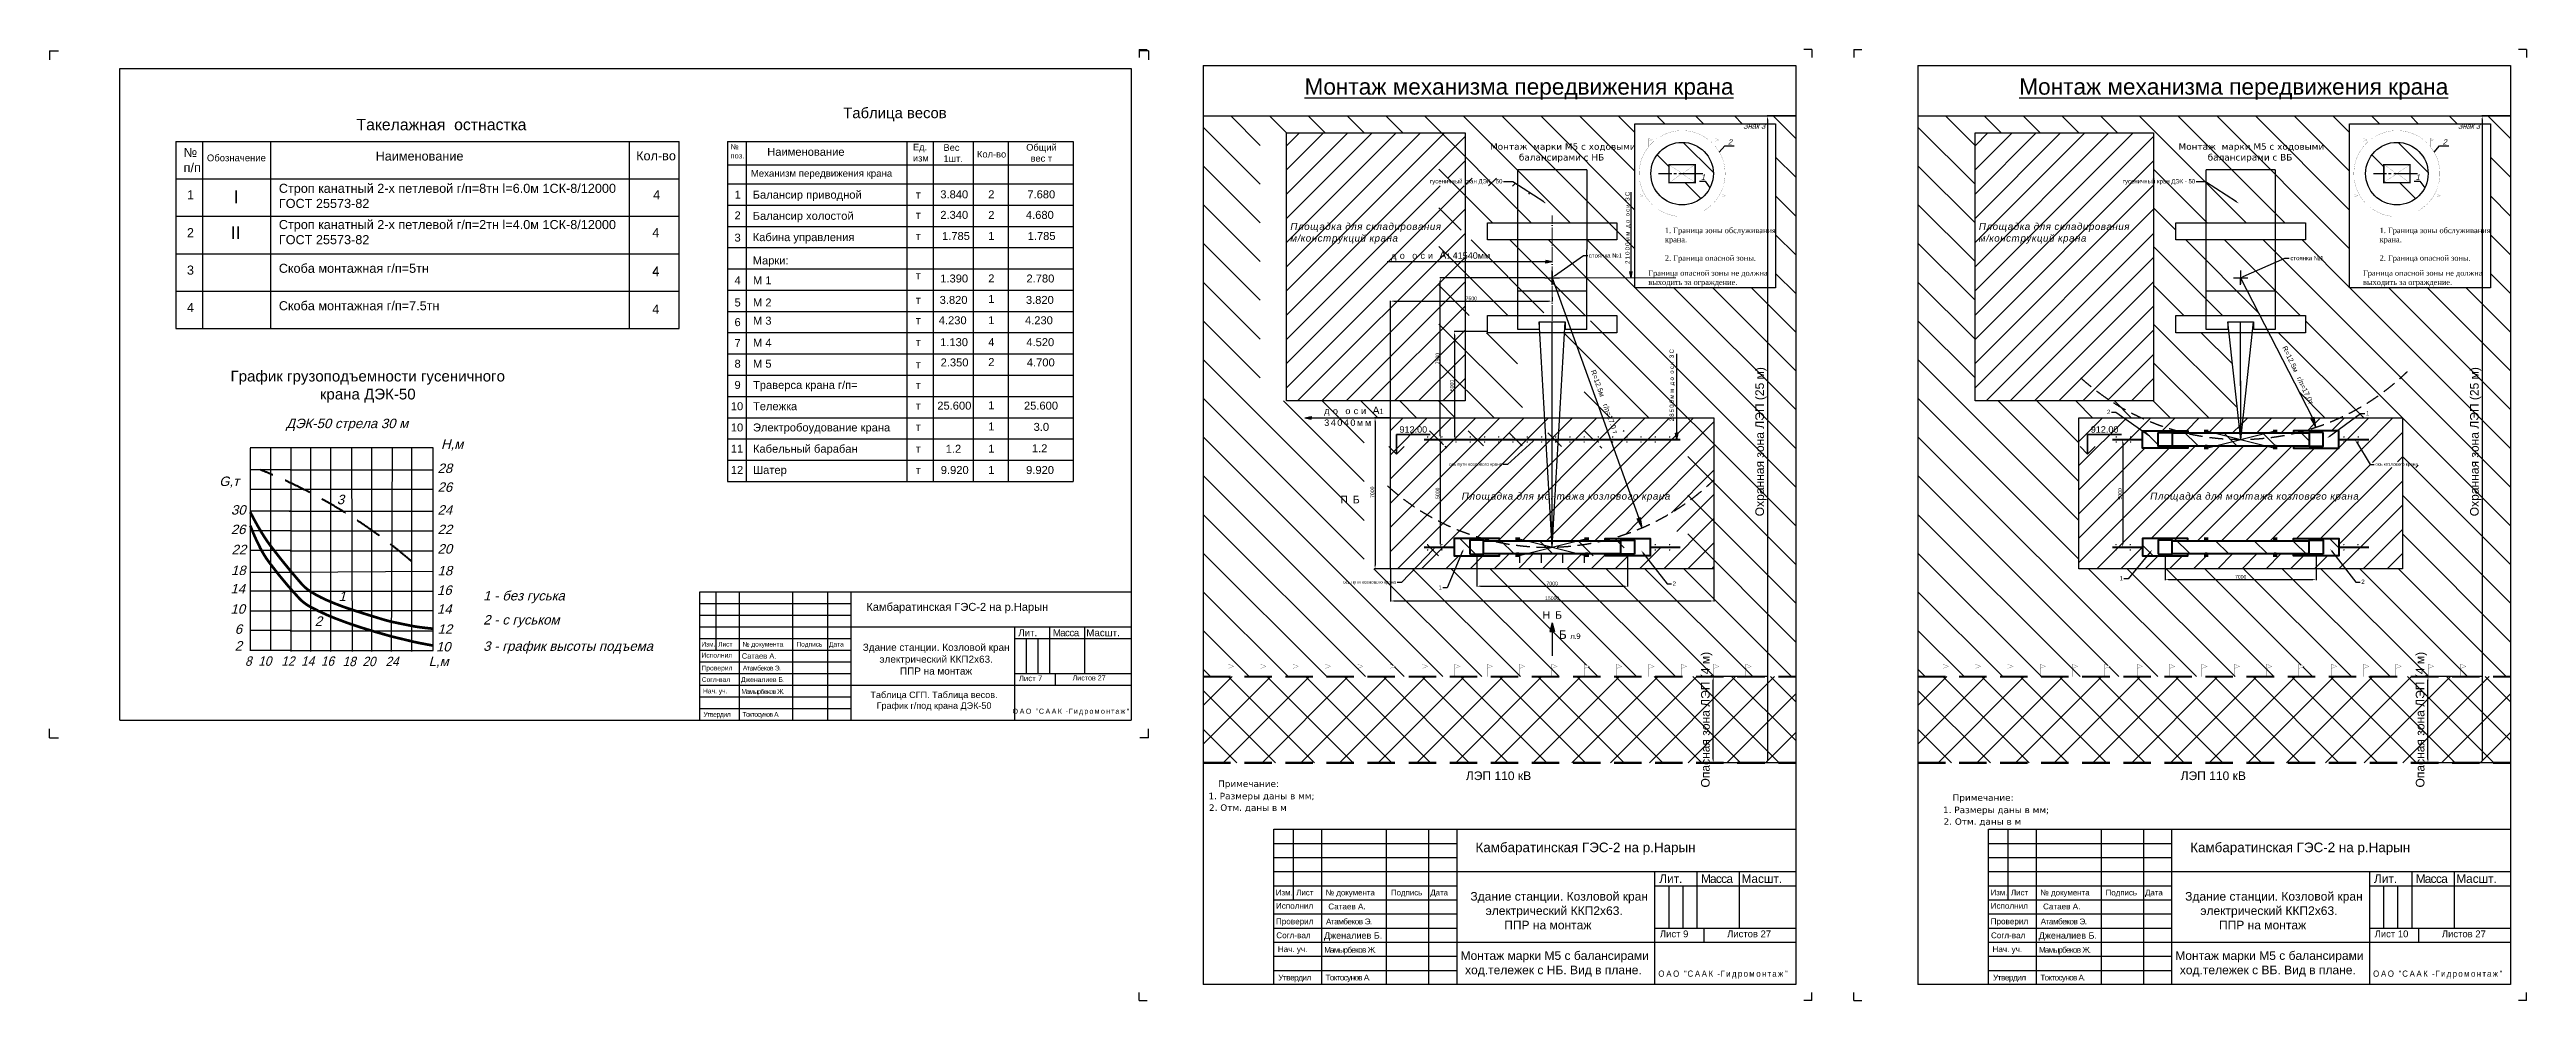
# Model space of a CAD drawing. Header units: millimetres. Extents: x 155577 to 993706, y -295114 to -113927.
# Drawn here: x 347573 to 462429, y -295114 to -251009 of the extents above; entities that cross this region are included whole.
import ezdxf
from ezdxf import colors
from ezdxf.entities.mleader import LeaderData, LeaderLine
from ezdxf.math import Vec2, Vec3

# ---------------------------------------------------------------- set-up
doc = ezdxf.new("R2010")
doc.units = ezdxf.units.MM
for name, pattern in [('ACAD_ISO04W100', [30, 24, -3, 0, -3]), ('штриховая', [19.05, 12.7, -6.35]), ('штриховая2', [9.525, 6.35, -3.175])]:
    doc.linetypes.add(name, pattern=pattern)
doc.layers.add('ось', color=160, linetype='Continuous', lineweight=15)
doc.layers.add('размер', color=84, linetype='Continuous', lineweight=18)
doc.styles.add('rom', font='times.ttf')
doc.styles.get("Standard").update_dxf_attribs({"font": 'arial.ttf'})
doc.dimstyles.new('ISO-25', dxfattribs={"dimtxt": 170, "dimasz": 170, "dimexe": 20, "dimexo": 10, "dimgap": 40, "dimtad": 1, "dimtxsty": 'Standard', "dimcen": 2.5, "dimadec": 0, "dimazin": 0, "dimtfac": 1, "dimtmove": 0, "dimatfit": 3, "dimfxl": 0, "dimarcsym": 0})

msp = doc.modelspace()

# ---------------------------------------------------------------- texts
at = {"oblique": 15}
for s, height, width, p in [('Знак 3', 256, 0.8, (426109.929, -254685.402)), ('Знак 3', 256, 0.8, (459252.454, -254685.402)), ('2', 256, 0.8, (425400.373, -255426.506)), ('2', 256, 0.8, (458542.898, -255426.506)), ('1', 256, 0.8, (424151.081, -257055.133)), ('1', 256, 0.8, (457293.607, -257055.133)), ('8  10   12  14  16 ', 437.5, 0.9, (356637.501, -279590.94)), ('18  20   24', 437.5, 0.9, (361161.411, -279608.16))]:
    msp.add_text(s, height=height, dxfattribs=dict(at, width=width)).set_placement(p)
for s, p in [('ДЭК-50 стрела 30 м', (358542.208, -268568.763)), ('H,м', (365727.226, -269529.219)), ('G,т', (355438.496, -271252.751)), ('28', (365563.595, -270650.06)), ('30', (355986.863, -272579.861)), ('3', (360897.578, -272096.983)), ('26', (365563.595, -271521.926)), ('24', (365563.595, -272579.888)), ('26', (355977.718, -273482.267)), ('22', (365563.595, -273483.194)), ('22', (356012.611, -274416.345)), ('20', (365563.595, -274386.5)), ('18', (355986.863, -275381.706)), ('18', (365565.695, -275398.559)), ('14', (355961.116, -276236.01)), ('10', (355961.116, -277174.606)), ('1', (360974.476, -276583.472)), ('16', (365539.948, -276301.881)), ('14', (365539.948, -277173.747)), ('1 - без гуська', (367681.65, -276560.098)), ('6', (356162.278, -278107.849)), ('2', (359874.27, -277739.202)), ('12', (365565.695, -278108.493)), ('2 - с гуськом', (367681.65, -277676.908)), ('2', (356162.278, -278884.113)), ('10', (365493.264, -278926.001)), ('3 - график высоты подъема', (367681.65, -278898.116)), ('L,м', (365149.736, -279606.919))]:
    msp.add_text(s, height=437.5, dxfattribs=at).set_placement(p)
at = {"attachment_point": 1}
for s, insert, char_height, width in [('\\pi1500.6;{\\LМонтаж механизма передвижения крана}', (404266.662, -252352.274), 750, 22775.49681), ('\\pi1500.6;{\\LМонтаж механизма передвижения крана}', (437409.187, -252352.274), 750, 22775.49681), ('Обозначение', (354869.882, -255876.894), 315, 3110.59713), ('Наименование', (362693.545, -255739.482), 420, 6071.6985), ('Кол-во', (374774.728, -255726.002), 420, 6071.6985), ('{\\H0.67641x;№\\Pпоз.} ', (379152.332, -255390.406), 369.6, 688.38424), ('Наименование', (380852.218, -255568.437), 369.6, 4441.30651), ('Ед.\\Pизм', (387608.982, -255379.875), 308, 697.22369), ('Вес\\P1шт.', (389025.984, -255400.235), 308, 697.22369), ('Кол-во', (390580.541, -255708.235), 308, 697.22369), ('\\pi370.8;Общий \\P\\pi572.39;вес т', (392490.746, -255388.706), 308, 2108.06827), ('\\pi239.73;{\\fVerdana|b0|i0|c204|p34;Монтаж  марки М5 с ходовыми \\P\\pi1577.1;балансирами с НБ}', (414130.344, -255356.88), 300, 7027.28536), ('\\pi239.73;{\\fVerdana|b0|i0|c204|p34;Монтаж  марки М5 с ходовыми \\P\\pi1590.7;балансирами с ВБ}', (446055.736, -255356.88), 300, 7027.28536), ('Строп канатный 2-х петлевой г/п=8тн l=6.0м 1СК-8/12000 ГОСТ 25573-82 ', (358205.696, -257235.946), 420, 16202.08304), ('Механизм передвижения крана', (380089.172, -256591.23), 320, 6883.83977), ('1', (379342.68, -257551.259), 369.6, 291.87108), ('Балансир приводной ', (380178.342, -257556.317), 369.6, 6427.2573), ('т', (387735.902, -257553.368), 369.6, 291.87108), ('т', (387735.902, -257556.317), 369.6, 291.87108), ('3.840', (388878.216, -257540.534), 369.6, 291.87108), ('2', (391101.922, -257536.778), 369.6, 291.87108), ('7.680', (392914.499, -257540.534), 369.6, 291.87108), ('Строп канатный 2-х петлевой г/п=2тн l=4.0м 1СК-8/12000 ГОСТ 25573-82 ', (358205.696, -258917.414), 420, 16202.08304), ('3', (379335.278, -259547.257), 369.6, 291.87108), ('2', (379335.278, -258516.33), 369.6, 291.87108), ('Балансир холостой ', (380178.342, -258536.859), 369.6, 4795.51976), ('Кабина управления', (380178.342, -259526.097), 369.6, 6270.22029), ('т', (387735.902, -258492.976), 369.6, 291.87108), ('т', (387735.902, -258495.925), 369.6, 291.87108), ('т', (387735.902, -259472.145), 369.6, 291.87108), ('2.340', (388878.216, -258492.976), 369.6, 291.87108), ('1.785', (388957.691, -259472.145), 369.6, 291.87108), ('2', (391101.922, -258498.866), 369.6, 291.87108), ('1', (391101.922, -259466.321), 369.6, 291.87108), ('4.680', (392848.328, -258492.976), 369.6, 291.87108), ('1.785', (392929.276, -259472.145), 369.6, 291.87108), ('{\\fArial|b0|i1|c204|p34;\\H1.5x;\\T1.1;Площадка для складирования\\Pм/конструкций крана}', (405109.683, -259052.006), 216.216, 7004.56016), ('{\\fTimes New Roman|b0|i0|c204|p18;1. Граница зоны обслуживания крана.\\P\\P2. Граница опасной зоны.}', (422478.533, -259269.484), 256, 5705.51294), ('{\\fArial|b0|i1|c204|p34;\\H1.5x;\\T1.1;Площадка для складирования\\Pм/конструкций крана}', (437035.183, -259052.006), 216.216, 7004.56016), ('{\\fTimes New Roman|b0|i0|c204|p18;1. Граница зоны обслуживания крана.\\P\\P2. Граница опасной зоны.}', (455621.058, -259269.484), 256, 5705.51294), ('Марки:', (380180.375, -260605.819), 369.6, 8308.56415), ('{\\H1.3468x;\\T1.65;до оси\\H0.7425x; \\H1.5713x;\\T1;А\\H0.71427x;1 \\H1.2x;41540мм}', (409780.194, -260366.238), 222.75, 5070.15004), ('Скоба монтажная г/п=5тн ', (358205.696, -260945.248), 420, 16202.08304), ('4', (379335.278, -261526.008), 369.6, 291.87108), ('М 1', (380191.471, -261526.008), 369.6, 1466.67742), ('т', (387735.902, -261299.775), 369.6, 291.87108), ('1.390', (388875.058, -261443.345), 369.6, 291.87108), ('2', (391101.922, -261437.521), 369.6, 291.87108), ('2.780', (392873.789, -261443.345), 369.6, 291.87108), ('{\\fTimes New Roman|b0|i0|c204|p18;Граница опасной зоны не должна выходить за ограждение.}', (421708.38, -261246.827), 256, 5693.08821), ('{\\fTimes New Roman|b0|i0|c204|p18;Граница опасной зоны не должна выходить за ограждение.}', (454850.905, -261246.827), 256, 5693.08821), ('Скоба монтажная г/п=7.5тн ', (358205.696, -262680.971), 420, 16202.08304), ('5', (379335.278, -262556.047), 369.6, 291.87108), ('М 2', (380191.471, -262556.047), 369.6, 1466.67742), ('т', (387735.902, -262437.423), 369.6, 291.87108), ('3.820', (388849.03, -262437.423), 369.6, 291.87108), ('1', (391101.922, -262394.406), 369.6, 291.87108), ('3.820', (392847.761, -262437.423), 369.6, 291.87108), ('6', (379335.278, -263468.013), 369.6, 291.87108), ('М 3', (380191.471, -263399.838), 369.6, 1466.67742), ('т', (387735.902, -263381.987), 369.6, 291.87108), ('4.230', (388806.784, -263381.987), 369.6, 291.87108), ('1', (391101.922, -263375.932), 369.6, 291.87108), ('4.230', (392805.514, -263381.987), 369.6, 291.87108), ('7', (379335.278, -264436.542), 369.6, 291.87108), ('М 4', (380191.471, -264423.182), 369.6, 1466.67742), ('т', (387735.902, -264397.317), 369.6, 291.87108), ('1.130', (388868.918, -264397.317), 369.6, 291.87108), ('4', (391101.922, -264394.141), 369.6, 291.87108), ('2', (391101.922, -265319.235), 369.6, 291.87108), ('4.520', (392867.649, -264397.317), 369.6, 291.87108), ('8', (379335.278, -265395.724), 369.6, 291.87108), ('9', (379335.278, -266381.324), 369.6, 291.87108), ('Траверса крана г/п=', (380191.471, -266381.324), 369.6, 5488.718), ('М 5', (380191.471, -265395.724), 369.6, 1466.67742), ('т', (387735.902, -265430.831), 369.6, 291.87108), ('2.350', (388893.438, -265336.335), 369.6, 291.87108), ('4.700', (392892.168, -265336.335), 369.6, 291.87108), ('10', (379164.754, -267366.924), 369.6, 291.87108), ('Тележка', (380191.471, -267366.924), 369.6, 6897.65268), ('т', (387735.902, -266388.576), 369.6, 291.87108), ('т', (387735.902, -267340.697), 369.6, 291.87108), ('25.600', (388738.838, -267340.697), 369.6, 291.87108), ('1', (391101.922, -267320.126), 369.6, 291.87108), ('25.600', (392758.504, -267340.697), 369.6, 291.87108), ('{\\H1.3468x;\\T1.65;до оси\\H0.7425x; \\H1.5713x;\\T1;А\\H0.71427x;1}', (406680.578, -267569.118), 222.75, 3882.22827), ('10', (379164.754, -268352.524), 369.6, 291.87108), ('Электробоудование крана', (380191.471, -268352.524), 369.6, 6897.65268), ('т', (387735.902, -268326.297), 369.6, 291.87108), ('1', (391101.922, -268305.726), 369.6, 291.87108), ('3.0', (393205.39, -268326.297), 369.6, 291.87108), ('{\\H1.3468x;\\T1.3;34040мм}', (406680.578, -268165.778), 222.75, 3117.10009), ('912.00', (410171.699, -268480.602), 300, 829.39728), ('912.00', (442226.137, -268480.602), 300, 829.39728), ('11', (379164.754, -269338.124), 369.6, 291.87108), ('Кабельный барабан', (380191.471, -269338.124), 369.6, 6897.65268), ('т', (387735.902, -269340.881), 369.6, 291.87108), ('1.2', (389128.791, -269340.881), 369.6, 291.87108), ('1', (391101.922, -269336.298), 369.6, 291.87108), ('1.2', (393126.027, -269320.253), 369.6, 291.87108), ('12', (379164.754, -270323.724), 369.6, 291.87108), ('Шатер', (380191.471, -270323.724), 369.6, 6897.65268), ('т', (387735.902, -270326.481), 369.6, 291.87108), ('9.920', (388901.654, -270326.481), 369.6, 291.87108), ('1', (391101.922, -270321.898), 369.6, 291.87108), ('9.920', (392857.589, -270326.481), 369.6, 291.87108), ('{\\T1.65;ПБ}', (407427.836, -271705.291), 350, 829.39728), ('{\\fArial|b0|i1|c204|p34;\\H1.5x;\\T1.1;Площадка для монтажа козлового крана}', (413056.588, -271559.336), 216.216, 9854.21181), ('{\\fArial|b0|i1|c204|p34;\\H1.5x;\\T1.1;Площадка для монтажа козлового крана}', (444981.3, -271559.336), 216.216, 9854.21181), ('Камбаратинская ГЭС-2 на р.Нарын', (385449.307, -276674.704), 367.5672, 12733.9964), ('{\\H1.5x;Лит.}', (392493.242, -277895.26), 216.216, 1007.23318), ('{\\H1.5x;\\T0.9;Масса}', (394095.33, -277895.26), 216.216, 1007.23318), ('{\\H1.5x;Масшт.}', (395646.339, -277895.26), 216.216, 1007.23318), ('{\\T1.65;НБ}', (416802.969, -277059.864), 350, 829.39728), ('{\\fVerdana|b0|i0|c204|p34;\\H0.72727x;\\T0.85;Б\\H1.375x; \\H0.45455x;л.9}', (417557.704, -277943.711), 550, 1279.71216), ('Изм.', (377799.653, -278482.399), 216.216, 2541.18786), ('Исполнил', (377802.187, -278989.192), 222.75, 1269.67192), ('Лист', (378581.508, -278482.399), 216.216, 2541.18786), ('Сатаев А.', (379671.931, -279011.759), 250, 2184.45355), ('{\\fArial|b0|i0|c204|p34;№ документа}', (379709.016, -278482.399), 216.216, 2541.18786), ('Подпись ', (382209.429, -278482.399), 216.216, 1313.58627), ('Дата', (383721.031, -278482.399), 216.216, 599.30808), ('\\pi112.54;Здание станции. Козловой кран \\P\\pi889.14;электрический ККП2х63.\\P\\pi1838.2;ППР на монтаж', (385170.798, -278569.437), 330, 6982.87232), ('Проверил', (377804.711, -279583.657), 222.75, 1269.67192), ('Согл-вал', (377816.084, -280118.13), 222.75, 1269.67192), ('Дженалиев Б.', (379637.91, -280118.487), 225, 2074.74154), ('{\\T0.9;Атамбеков Э}.', (379720.207, -279586.61), 222.75, 2343.21832), ('Лист 7', (392517.588, -280043.48), 259.4592, 1780.78844), ('Листов 27', (395012.407, -280035.014), 235.872, 1618.89858), ('Нач. уч.', (377873.239, -280649.617), 222.75, 1716.14349), ('{\\T0.85;Мамырбеков Ж\\T0.75;.}', (379653.584, -280674.632), 222.75, 2563.54863), ('\\pi605.64;Таблица СГП. Таблица весов. \\P\\pi893.15;График г/под крана ДЭК-50', (385030.932, -280787.53), 300, 7060.86222), ('{\\T0.9;Утвердил}', (377892.031, -281735), 222.75, 1269.67192), ('{\\T0.85;Токтосунов А.}', (379707.371, -281735), 222.75, 2626.17762), ('ЛЭП 110 кВ', (413249.216, -284491.692), 400, 3527.62819), ('ЛЭП 110 кВ', (446391.741, -284491.692), 400, 3527.62819), ('{\\fVerdana|b0|i0|c204|p34;1. Размеры даны в мм;}', (401312.551, -285481.67), 300, 5351.06305), ('{\\fVerdana|b0|i0|c204|p34;Примечание:}', (401758.772, -284910.74), 300, 3384.09673), ('{\\fVerdana|b0|i0|c204|p34;Примечание:}', (435820.149, -285554.127), 300, 3384.09673), ('{\\fVerdana|b0|i0|c204|p34;2. Отм. даны в м}', (401337.753, -286020.64), 300, 5294.04981), ('{\\fVerdana|b0|i0|c204|p34;1. Размеры даны в мм;}', (435373.929, -286125.057), 300, 5351.06305), ('{\\fVerdana|b0|i0|c204|p34;2. Отм. даны в м}', (435399.13, -286664.027), 300, 5294.04981), ('Камбаратинская ГЭС-2 на р.Нарын', (413693.927, -287790.752), 444.79287, 15409.40209), ('Камбаратинская ГЭС-2 на р.Нарын', (446836.453, -287790.752), 444.79287, 15409.40209), ('{\\H1.5x;Лит.}', (422217.79, -289267.747), 261.64286, 1218.85232), ('{\\H1.5x;\\T0.9;Масса}', (424156.476, -289267.747), 261.64286, 1218.85232), ('{\\H1.5x;Масшт.}', (426033.351, -289267.747), 261.64286, 1218.85232), ('{\\H1.5x;Лит.}', (455360.315, -289267.747), 261.64286, 1218.85232), ('{\\H1.5x;\\T0.9;Масса}', (457299.001, -289267.747), 261.64286, 1218.85232), ('{\\H1.5x;Масшт.}', (459175.876, -289267.747), 261.64286, 1218.85232), ('Изм.', (404437.085, -289978.243), 261.6429, 3075.09004), ('Лист', (405383.208, -289978.243), 261.6429, 3075.09004), ('{\\fArial|b0|i0|c204|p34;№ документа}', (406747.605, -289978.243), 261.64286, 3075.09004), ('Подпись ', (409773.353, -289978.243), 261.6429, 1589.57003), ('Дата', (411602.542, -289978.243), 261.6429, 725.22237), ('\\pi102.31;Здание станции. Козловой кран \\P\\pi808.31;электрический ККП2х63.\\P\\pi1671.1;ППР на монтаж', (413356.904, -290083.567), 399.33282, 8449.96999), ('Изм.', (437579.611, -289978.243), 261.6429, 3075.09004), ('Лист', (438525.734, -289978.243), 261.6429, 3075.09004), ('{\\fArial|b0|i0|c204|p34;№ документа}', (439890.13, -289978.243), 261.64286, 3075.09004), ('Подпись ', (442915.879, -289978.243), 261.6429, 1589.57003), ('Дата', (444745.067, -289978.243), 261.6429, 725.22237), ('\\pi102.31;Здание станции. Козловой кран \\P\\pi808.31;электрический ККП2х63.\\P\\pi1671.1;ППР на монтаж', (446499.43, -290083.567), 399.33282, 8449.96999), ('Исполнил', (404440.152, -290591.513), 269.5497, 1536.4293), ('Проверил', (404443.207, -291310.874), 269.5497, 1536.4293), ('{\\T0.9;Атамбеков Э}.', (406761.147, -291314.449), 269.54965, 2835.52721), ('Сатаев А.', (406869.837, -290618.821), 269.5497, 2643.40605), ('Исполнил', (437582.677, -290591.513), 269.5497, 1536.4293), ('Проверил', (437585.732, -291310.874), 269.5497, 1536.4293), ('{\\T0.9;Атамбеков Э}.', (439903.672, -291314.449), 269.54965, 2835.52721), ('Сатаев А.', (440012.363, -290618.821), 269.5497, 2643.40605), ('Согл-вал', (404456.968, -291957.64), 269.5497, 1536.4293), ('Нач. уч.', (404526.133, -292600.792), 269.5497, 2076.7043), ('Дженалиев Б.', (406671.092, -291948.502), 299.49961, 2761.70796), ('{\\T0.85;Мамырбеков Ж\\T0.75;.}', (406680.527, -292631.063), 269.54965, 3102.1488), ('\\pi564.98;Монтаж марки М5 с балансирами \\P\\pi0;     ход.тележек с НБ. Вид в плане. ', (412437.593, -292832.205), 399.33282, 10161.107), ('Лист 9', (422247.251, -291867.307), 313.9714, 2154.93112), ('Листов 27', (425364.057, -291867.307), 313.9714, 2154.93112), ('Согл-вал', (437599.494, -291957.64), 269.5497, 1536.4293), ('Нач. уч.', (437668.658, -292600.792), 269.5497, 2076.7043), ('Дженалиев Б.', (439813.617, -291948.502), 299.49961, 2761.70796), ('{\\T0.85;Мамырбеков Ж\\T0.75;.}', (439823.052, -292631.063), 269.54965, 3102.1488), ('\\pi564.98;Монтаж марки М5 с балансирами \\P\\pi0;     ход.тележек с ВБ. Вид в плане. ', (445580.118, -292832.205), 399.33282, 10161.107), ('Лист 10', (455389.776, -291867.307), 313.9714, 2154.93112), ('Листов 27', (458506.583, -291867.307), 313.9714, 2154.93112), ('{\\T0.9;Утвердил}', (404548.873, -293914.214), 269.54965, 1536.4293), ('{\\T0.85;Токтосунов А.}', (406745.615, -293914.214), 269.54965, 3177.93611), ('{\\T0.9;Утвердил}', (437691.398, -293914.214), 269.54965, 1536.4293), ('{\\T0.85;Токтосунов А.}', (439888.14, -293914.214), 269.54965, 3177.93611)]:
    msp.add_mtext(s, dxfattribs=dict(at, insert=insert, char_height=char_height, width=width))
at = {"lineweight": 40, "attachment_point": 1}
for s, insert, char_height, width in [('Таблица весов', (384379, -253700.107), 492.8, 7236.30002), ('Такелажная  остнастка', (361804.977, -254225.27), 525, 13125.16708), ('\\pi384.13;График грузоподъемности гусеничного \\P\\pi4525.7;крана ДЭК-50', (355581.479, -265904.998), 500, 13414.57681)]:
    msp.add_mtext(s, dxfattribs=dict(at, insert=insert, char_height=char_height, width=width))
at = {"ltscale": 2, "attachment_point": 1}
for s, insert, char_height, width in [('№ п/п', (353790.167, -255576.107), 420, 581.10114), ('{\\fArial|b0|i0|c204|p34;2}', (353943.928, -259293.578), 420, 59.07159), ('II', (355965.041, -259203.427), 600, 689.36609), ('{\\fArial|b0|i0|c204|p34;4}', (375521.153, -259293.578), 420, 59.07159), ('3', (353943.928, -261029.301), 420, 59.07159), ('{\\fArial|b0|i0|c204|p34;4}', (375521.153, -261071.523), 420, 59.07159), ('{\\fArial|b0|i0|c204|p34;4}', (375521.153, -261102.457), 420, 59.07159), ('4', (353943.928, -262765.024), 420, 59.07159), ('{\\fArial|b0|i0|c204|p34;4}', (375521.153, -262838.18), 420, 59.07159)]:
    msp.add_mtext(s, dxfattribs=dict(at, insert=insert, char_height=char_height, width=width))
for s, insert, char_height in [('{\\fArial|b0|i0|c204|p34;1}', (353949.972, -257535.418), 420), ('I', (356109.965, -257535.418), 600), ('{\\fArial|b0|i0|c204|p34;4}', (375561.767, -257535.418), 420)]:
    msp.add_mtext(s, dxfattribs=dict(at, insert=insert, char_height=char_height))
at = {"attachment_point": 1}
for s, insert, char_height, width, rotation in [('{\\T1.35;21000мм до оси ЗС}', (420644.237, -260953.82), 200, 4132.47184, 90), ('{\\T1.35;28500мм до оси ЗС}', (422693.05, -268252.389), 200, 4132.47184, 90), ('R=12.5м   г/п=17.0т', (451311.463, -264725.873), 235.872, 3455.08372, 295.28277424), ('R=12.5м    г/п=17.0 т', (419258.673, -265835.454), 235.872, 3252.1402, 289.67754085)]:
    msp.add_mtext(s, dxfattribs=dict(at, insert=insert, char_height=char_height, width=width, rotation=rotation))
at = {"linetype": 'Continuous', "attachment_point": 5, "style": 'rom'}
for insert, char_height, width in [((394950.215, -281733.897), 355.811919, 5092.95781), ((425190.971, -293912.879), 430.567809, 6162.98546), ((458333.496, -293912.879), 430.567809, 6162.98546)]:
    msp.add_mtext('{\\fArial|b0|i0|c204|p34;\\H0.6733x;\\W0.9;\\T1.3;ОАО "СААК \\fArial|b0|i0|c0|p34;-\\fArial|b0|i0|c204|p34;Гидромонтаж\\fArial|b0|i0|c0|p34;"\\Fsimplex|c0;\\H1.485x;\\Q12;\\T1; }', dxfattribs=dict(at, insert=insert, char_height=char_height, width=width))

# ---------------------------------------------------------------- blocks, each defined once
blk = doc.blocks.new('*D92')
at = {"layer": 'Defpoints', "color": 0, "transparency": 16777216}
for p in [(413751, -274411), (420751, -274411), (420751, -275901)]:
    blk.add_point(p, dxfattribs=at)
at = {"layer": 'размер', "color": 0, "lineweight": -2, "transparency": 16777216}
for p, q in [((413751, -274421), (413751, -275921)), ((420751, -274421), (420751, -275921)), ((413921, -275901), (420581, -275901))]:
    blk.add_line(p, q, dxfattribs=at)
at = {"layer": 'размер', "color": 0, "transparency": 16777216}
for points in [[(413921, -275873), (413921, -275929), (413751, -275901)], [(420581, -275873), (420581, -275929), (420751, -275901)]]:
    blk.add_solid(points, dxfattribs=at)
at = {"layer": 'размер', "color": 0, "transparency": 16777216, "insert": (417251, -275774), "char_height": 170, "attachment_point": 5}
blk.add_mtext('7000', dxfattribs=at)
blk = doc.blocks.new('*D96')
at = {"layer": 'Defpoints', "color": 0, "transparency": 16777216}
for p in [(412701, -269091), (412063, -274091), (412701, -274091)]:
    blk.add_point(p, dxfattribs=at)
at = {"layer": 'размер', "color": 0, "lineweight": -2, "transparency": 16777216}
for p, q in [((412691, -269091), (412043, -269091)), ((412063, -269261), (412063, -273921)), ((412691, -274091), (412043, -274091))]:
    blk.add_line(p, q, dxfattribs=at)
at = {"layer": 'размер', "color": 0, "transparency": 16777216}
for points in [[(412035, -269261), (412091, -269261), (412063, -269091)], [(412035, -273921), (412091, -273921), (412063, -274091)]]:
    blk.add_solid(points, dxfattribs=at)
at = {"layer": 'размер', "color": 0, "transparency": 16777216, "insert": (411936, -271591), "char_height": 170, "attachment_point": 5, "rotation": 90}
blk.add_mtext('5000', dxfattribs=at)
blk = doc.blocks.new('А4 альбом')
at = {"color": 4}
for p, q in [((367003, -112676), (367374, -112676)), ((367003, -112676), (367003, -113047)), ((413335, -112676), (412964, -112676)), ((413335, -112676), (412964, -112676)), ((413335, -112676), (413335, -113047)), ((413335, -112676), (413335, -113047)), ((367003, -141634), (367003, -141262)), ((367003, -141634), (367374, -141634)), ((413335, -141634), (412964, -141634)), ((413335, -141634), (413335, -141262))]:
    blk.add_line(p, q, dxfattribs=at)
for p, q in [((369973, -140891), (369973, -113419)), ((369973, -113419), (412593, -113419)), ((412593, -113419), (412593, -140891)), ((369973, -140891), (412593, -140891))]:
    blk.add_line(p, q)
blk = doc.blocks.new('GZ')
for p, q in [((22.801365, 23.424658), (8.750339, 23.424658)), ((8.750339, 23.424658), (8.750339, 3.287671)), ((10.685511, 23.424658), (10.685511, 3.287671)), ((12.70482, 3.287671), (12.70482, 23.424658)), ((14.724129, 23.424658), (14.808267, 3.287671)), ((16.743438, 3.287671), (16.743438, 23.424658)), ((18.762747, 23.424658), (18.678609, 3.287671)), ((20.697918, 3.287671), (20.697918, 23.424658)), ((22.801365, 3.390411), (22.801365, 23.424658)), ((8.666201, 21.267123), (22.801365, 21.267123)), ((8.582064, 17.157534), (22.717227, 17.157534)), ((22.801365, 19.315068), (8.666201, 19.315068)), ((22.801365, 15.205479), (8.750339, 15.205479)), ((8.666201, 13.253425), (22.801365, 13.253425)), ((22.801365, 11.19863), (8.666201, 11.09589)), ((8.666201, 9.246575), (22.801365, 9.246575)), ((22.801365, 7.294521), (8.666201, 7.294521)), ((8.666201, 5.342466), (22.801365, 5.342466)), ((8.750339, 3.390411), (22.801365, 3.390411))]:
    blk.add_line(p, q)
blk = doc.blocks.new('*D71')
at = {"layer": 'Defpoints', "color": 0, "transparency": 16777216}
for p in [(412063, -261591), (416916, -261591), (413970, -269091)]:
    blk.add_point(p, dxfattribs=at)
at = {"layer": 'размер', "color": 0, "lineweight": -2, "transparency": 16777216}
for p, q in [((416906, -261591), (412043, -261591)), ((412063, -268921), (412063, -261761)), ((413960, -269091), (412043, -269091))]:
    blk.add_line(p, q, dxfattribs=at)
at = {"layer": 'размер', "color": 0, "transparency": 16777216}
for points in [[(412035, -261761), (412091, -261761), (412063, -261591)], [(412035, -268921), (412091, -268921), (412063, -269091)]]:
    blk.add_solid(points, dxfattribs=at)
at = {"layer": 'размер', "color": 0, "transparency": 16777216, "insert": (411936, -265341), "char_height": 170, "attachment_point": 5, "rotation": 90}
blk.add_mtext('7500', dxfattribs=at)
blk = doc.blocks.new('*D72')
at = {"layer": 'Defpoints', "color": 0, "transparency": 16777216}
for p in [(414252, -264091), (412724, -269091), (413362, -269091)]:
    blk.add_point(p, dxfattribs=at)
at = {"layer": 'размер', "color": 0, "lineweight": -2, "transparency": 16777216}
for p, q in [((414242, -264091), (412704, -264091)), ((412724, -264261), (412724, -268921)), ((413352, -269091), (412704, -269091))]:
    blk.add_line(p, q, dxfattribs=at)
at = {"layer": 'размер', "color": 0, "transparency": 16777216}
for points in [[(412696, -264261), (412752, -264261), (412724, -264091)], [(412696, -268921), (412752, -268921), (412724, -269091)]]:
    blk.add_solid(points, dxfattribs=at)
at = {"layer": 'размер', "color": 0, "transparency": 16777216, "insert": (412597, -266591), "char_height": 170, "attachment_point": 5, "rotation": 90}
blk.add_mtext('5000', dxfattribs=at)
blk = doc.blocks.new('корпу ДЭК-50 в плане')
at = {"lineweight": 30}
for p, q in [((820324, 6403), (820327, 13803)), ((823527, 13801), (820327, 13803)), ((823527, 13801), (823522, 6401)), ((823501, 8178), (820323, 8180)), ((821323, 6402), (820324, 6403)), ((821324, 6752), (821323, 6402)), ((821324, 6752), (822524, 6752)), ((822524, 6752), (822524, 6402)), ((823524, 6401), (822524, 6402))]:
    blk.add_line(p, q, dxfattribs=at)
blk = doc.blocks.new('*D113')
at = {"layer": 'Defpoints', "color": 0, "transparency": 16777216}
for p in [(417251, -262487), (417251, -262680), (409752, -268091)]:
    blk.add_point(p, dxfattribs=at)
at = {"layer": 'размер', "color": 0, "lineweight": -2, "transparency": 16777216}
for p, q in [((409752, -268081), (409752, -262660)), ((409922, -262680), (417081, -262680)), ((417251, -262497), (417251, -262700))]:
    blk.add_line(p, q, dxfattribs=at)
at = {"layer": 'размер', "color": 0, "transparency": 16777216}
for points in [[(409922, -262652), (409922, -262708), (409752, -262680)], [(417081, -262652), (417081, -262708), (417251, -262680)]]:
    blk.add_solid(points, dxfattribs=at)
at = {"layer": 'размер', "color": 0, "transparency": 16777216, "insert": (413502, -262553), "char_height": 170, "attachment_point": 5}
blk.add_mtext('7500', dxfattribs=at)
blk = doc.blocks.new('*D114')
at = {"color": 0, "lineweight": -2, "transparency": 16777216}
for p, q in [((409742, -268091), (409019, -268091)), ((409039, -268261), (409039, -274921)), ((409741, -275091), (409019, -275091))]:
    blk.add_line(p, q, dxfattribs=at)
at = {"color": 0, "transparency": 16777216}
for points in [[(409011, -268261), (409068, -268261), (409039, -268091)], [(409011, -274921), (409068, -274921), (409039, -275091)]]:
    blk.add_solid(points, dxfattribs=at)
at = {"layer": 'Defpoints', "color": 0, "transparency": 16777216}
for p in [(409752, -268091), (409039, -275091), (409751, -275091)]:
    blk.add_point(p, dxfattribs=at)
at = {"color": 0, "transparency": 16777216, "insert": (408913, -271543), "char_height": 170, "attachment_point": 5, "rotation": 90}
blk.add_mtext('7000', dxfattribs=at)
blk = doc.blocks.new('*D115')
at = {"color": 0, "lineweight": -2, "transparency": 16777216}
for p, q in [((409751, -275101), (409751, -276605)), ((424751, -275101), (424751, -276605)), ((409921, -276585), (424581, -276585))]:
    blk.add_line(p, q, dxfattribs=at)
at = {"color": 0, "transparency": 16777216}
for points in [[(409921, -276557), (409921, -276614), (409751, -276585)], [(424581, -276557), (424581, -276614), (424751, -276585)]]:
    blk.add_solid(points, dxfattribs=at)
at = {"layer": 'Defpoints', "color": 0, "transparency": 16777216}
for p in [(409751, -275091), (424751, -275091), (424751, -276585)]:
    blk.add_point(p, dxfattribs=at)
at = {"color": 0, "transparency": 16777216, "insert": (417251, -276459), "char_height": 170, "attachment_point": 5}
blk.add_mtext('15000', dxfattribs=at)
blk = doc.blocks.new('A4')
at = {"color": 4}
for p, q in [((839180.34, -1943.12), (839180.34, -1945.62)), ((839180.34, -1943.12), (839182.84, -1943.12)), ((839390.34, -1943.12), (839387.84, -1943.12)), ((839390.34, -1943.12), (839390.34, -1945.62)), ((839180.34, -2240.12), (839180.34, -2237.62)), ((839180.34, -2240.12), (839182.84, -2240.12)), ((839390.34, -2240.12), (839387.84, -2240.12)), ((839390.34, -2240.12), (839390.34, -2237.62))]:
    blk.add_line(p, q, dxfattribs=at)
for p, q in [((839200.34, -1948.12), (839200.34, -2235.12)), ((839200.34, -1948.12), (839385.34, -1948.12)), ((839385.34, -1948.12), (839385.34, -2235.12)), ((839385.34, -2235.12), (839200.34, -2235.12))]:
    blk.add_line(p, q)
blk = doc.blocks.new('*D187')
at = {"layer": 'Defpoints', "color": 0, "transparency": 16777216}
for p in [(445677, -274411), (452677, -274411), (452677, -275596)]:
    blk.add_point(p, dxfattribs=at)
at = {"layer": 'размер', "color": 0, "lineweight": -2, "transparency": 16777216}
for p, q in [((445677, -274421), (445677, -275616)), ((452677, -274421), (452677, -275616)), ((445847, -275596), (452507, -275596))]:
    blk.add_line(p, q, dxfattribs=at)
at = {"layer": 'размер', "color": 0, "transparency": 16777216}
for points in [[(445847, -275568), (445847, -275625), (445677, -275596)], [(452507, -275568), (452507, -275625), (452677, -275596)]]:
    blk.add_solid(points, dxfattribs=at)
at = {"layer": 'размер', "color": 0, "transparency": 16777216, "insert": (449177, -275469), "char_height": 170, "attachment_point": 5}
blk.add_mtext('7000', dxfattribs=at)
blk = doc.blocks.new('*D188')
at = {"layer": 'Defpoints', "color": 0, "transparency": 16777216}
for p in [(444627, -269091), (443708, -274091), (444627, -274091)]:
    blk.add_point(p, dxfattribs=at)
at = {"layer": 'размер', "color": 0, "lineweight": -2, "transparency": 16777216}
for p, q in [((444617, -269091), (443688, -269091)), ((443708, -269261), (443708, -273921)), ((444617, -274091), (443688, -274091))]:
    blk.add_line(p, q, dxfattribs=at)
at = {"layer": 'размер', "color": 0, "transparency": 16777216}
for points in [[(443680, -269261), (443737, -269261), (443708, -269091)], [(443680, -273921), (443737, -273921), (443708, -274091)]]:
    blk.add_solid(points, dxfattribs=at)
at = {"layer": 'размер', "color": 0, "transparency": 16777216, "insert": (443581, -271618), "char_height": 170, "attachment_point": 5, "rotation": 90}
blk.add_mtext('5000', dxfattribs=at)
blk = doc.blocks.new('*D200')
at = {"color": 0, "lineweight": -2, "transparency": 16777216}
for p, q in [((428534, -254091), (427214, -254091)), ((427234, -254261), (427234, -283921)), ((428534, -284091), (427214, -284091))]:
    blk.add_line(p, q, dxfattribs=at)
at = {"color": 0, "transparency": 16777216}
for points in [[(427206, -254261), (427262, -254261), (427234, -254091)], [(427206, -283921), (427262, -283921), (427234, -284091)]]:
    blk.add_solid(points, dxfattribs=at)
at = {"layer": 'Defpoints', "color": 0, "transparency": 16777216}
for p in [(428544, -254091), (427234, -284091), (428544, -284091)]:
    blk.add_point(p, dxfattribs=at)
at = {"color": 0, "transparency": 16777216, "insert": (426932, -269197), "char_height": 170, "attachment_point": 5, "rotation": 90}
blk.add_mtext('{\\H2.3529x;Охранная зона ЛЭП (25 м)}', dxfattribs=at)
blk = doc.blocks.new('*D201')
at = {"color": 0, "lineweight": -2, "transparency": 16777216}
for p, q in [((427204, -280091), (424698, -280091)), ((424718, -283921), (424718, -280261)), ((427204, -284091), (424698, -284091))]:
    blk.add_line(p, q, dxfattribs=at)
at = {"color": 0, "transparency": 16777216}
for points in [[(424689, -280261), (424746, -280261), (424718, -280091)], [(424689, -283921), (424746, -283921), (424718, -284091)]]:
    blk.add_solid(points, dxfattribs=at)
at = {"layer": 'Defpoints', "color": 0, "transparency": 16777216}
for p in [(424718, -280091), (427214, -280091), (427214, -284091)]:
    blk.add_point(p, dxfattribs=at)
at = {"color": 0, "transparency": 16777216, "insert": (424415, -282091), "char_height": 170, "attachment_point": 5, "rotation": 90}
blk.add_mtext('{\\H2.3529x;Опасная зона ЛЭП (4 м)}', dxfattribs=at)
blk = doc.blocks.new('*D202')
at = {"color": 0, "lineweight": -2, "transparency": 16777216}
for p, q in [((461677, -254091), (460357, -254091)), ((460377, -254261), (460377, -283921)), ((461677, -284091), (460357, -284091))]:
    blk.add_line(p, q, dxfattribs=at)
at = {"color": 0, "transparency": 16777216}
for points in [[(460348, -254261), (460405, -254261), (460377, -254091)], [(460348, -283921), (460405, -283921), (460377, -284091)]]:
    blk.add_solid(points, dxfattribs=at)
at = {"layer": 'Defpoints', "color": 0, "transparency": 16777216}
for p in [(461687, -254091), (460377, -284091), (461687, -284091)]:
    blk.add_point(p, dxfattribs=at)
at = {"color": 0, "transparency": 16777216, "insert": (460074, -269197), "char_height": 170, "attachment_point": 5, "rotation": 90}
blk.add_mtext('{\\H2.3529x;Охранная зона ЛЭП (25 м)}', dxfattribs=at)
blk = doc.blocks.new('*D203')
at = {"color": 0, "lineweight": -2, "transparency": 16777216}
for p, q in [((460347, -280091), (457840, -280091)), ((457860, -283921), (457860, -280261)), ((460347, -284091), (457840, -284091))]:
    blk.add_line(p, q, dxfattribs=at)
at = {"color": 0, "transparency": 16777216}
for points in [[(457832, -280261), (457889, -280261), (457860, -280091)], [(457832, -283921), (457889, -283921), (457860, -284091)]]:
    blk.add_solid(points, dxfattribs=at)
at = {"layer": 'Defpoints', "color": 0, "transparency": 16777216}
for p in [(457860, -280091), (460357, -280091), (460357, -284091)]:
    blk.add_point(p, dxfattribs=at)
at = {"color": 0, "transparency": 16777216, "insert": (457558, -282091), "char_height": 170, "attachment_point": 5, "rotation": 90}
blk.add_mtext('{\\H2.3529x;Опасная зона ЛЭП (4 м)}', dxfattribs=at)

# ---------------------------------------------------------------- dimensions: what is measured, and where the dimension line sits
for base, p1, p2, text, picture, middle in [((427234.148, -284090.746), (428544.242, -254090.746), (428544.242, -284090.746), '{\\H2.3529x;Охранная зона ЛЭП (25 м)}', '*D200', (427234.148, -269196.983)), ((460376.673, -284090.746), (461686.768, -254090.746), (461686.768, -284090.746), '{\\H2.3529x;Охранная зона ЛЭП (25 м)}', '*D202', (460376.673, -269196.983)), ((424717.645, -280090.746), (427214.148, -284090.746), (427214.148, -280090.746), '{\\H2.3529x;Опасная зона ЛЭП (4 м)}', '*D201', (424717.645, -282090.746)), ((457860.17, -280090.746), (460356.673, -284090.746), (460356.673, -280090.746), '{\\H2.3529x;Опасная зона ЛЭП (4 м)}', '*D203', (457860.17, -282090.746))]:
    dim = msp.add_linear_dim(base=base, p1=p1, p2=p2, angle=90, text=text, dimstyle='ISO-25')
    dim.commit()
    dim.dimension.update_dxf_attribs({"geometry": picture, "text_midpoint": middle, "dimtype": 160})
dim = msp.add_linear_dim(base=(409039.457, -275090.746), p1=(409751.873, -268090.746), p2=(409751.192, -275090.746), angle=90, dimstyle='ISO-25')
dim.commit()
dim.dimension.update_dxf_attribs({"geometry": '*D114', "text_midpoint": (409039.457, -271543.007), "dimtype": 160})
dim = msp.add_linear_dim(base=(424751.192, -276585.404), p1=(409751.192, -275090.746), p2=(424751.192, -275090.746), dimstyle='ISO-25')
dim.commit()
dim.dimension.update_dxf_attribs({"geometry": '*D115', "text_midpoint": (417251.192, -276458.606)})
at = {"layer": 'размер'}
for base, p1, p2, picture, middle in [((412062.835, -261590.747), (413970.085, -269090.746), (416916.256, -261590.747), '*D71', (411936.037, -265340.746)), ((412724.032, -269090.746), (414251.588, -264090.746), (413362.39, -269090.746), '*D72', (412597.235, -266590.746)), ((412062.835, -274090.746), (412701.192, -269090.746), (412701.192, -274090.746), '*D96', (411936.037, -271590.746))]:
    dim = msp.add_linear_dim(base=base, p1=p1, p2=p2, angle=90, dimstyle='ISO-25', dxfattribs=at)
    dim.commit()
    dim.dimension.update_dxf_attribs({"geometry": picture, "text_midpoint": middle})
dim = msp.add_linear_dim(base=(417251.192, -262679.85), p1=(409751.873, -268090.746), p2=(417251.192, -262487.461), text='7500', dimstyle='ISO-25', dxfattribs=at)
dim.commit()
dim.dimension.update_dxf_attribs({"geometry": '*D113', "text_midpoint": (413501.533, -262553.052)})
dim = msp.add_linear_dim(base=(443708.28, -274090.746), p1=(444626.585, -269090.746), p2=(444626.585, -274090.746), angle=90, dimstyle='ISO-25', dxfattribs=at)
dim.commit()
dim.dimension.update_dxf_attribs({"geometry": '*D188', "text_midpoint": (443708.28, -271617.731), "dimtype": 160})
dim = msp.add_linear_dim(base=(420751.192, -275900.875), p1=(413751.192, -274410.746), p2=(420751.192, -274410.746), dimstyle='ISO-25', dxfattribs=at)
dim.commit()
dim.dimension.update_dxf_attribs({"geometry": '*D92', "text_midpoint": (417251.192, -275774.078)})
dim = msp.add_linear_dim(base=(452676.585, -275596.241), p1=(445676.585, -274410.746), p2=(452676.585, -274410.746), dimstyle='ISO-25', dxfattribs=at)
dim.commit()
dim.dimension.update_dxf_attribs({"geometry": '*D187', "text_midpoint": (449176.585, -275596.241), "dimtype": 160})

# ---------------------------------------------------------------- hatches: boundary and pattern name
h = msp.add_hatch()
h.set_pattern_fill('ANSI31', color=256, scale=400, angle=90, style=0)
h.set_pattern_definition([(135, (-33142.5, -3e-10), (-898.0256, -898.0256), [])])
h.paths.add_polyline_path([(428544.242, -254090.746), (401071.742, -254090.746), (401071.742, -280090.746), (402232.599, -280090.746), (402232.599, -279509.511), (402481.222, -279620.631), (402232.599, -279714.979), (402232.599, -280090.746), (403732.599, -280090.746), (403732.599, -279509.511), (403981.222, -279620.631), (403732.599, -279714.979), (403732.599, -280090.746), (405232.599, -280090.746), (405232.599, -279509.511), (405481.222, -279620.631), (405232.599, -279714.979), (405232.599, -280090.746), (406732.599, -280090.746), (406732.599, -279509.511), (406981.222, -279620.631), (406732.599, -279714.979), (406732.599, -280090.746), (408232.599, -280090.746), (408232.599, -279509.511), (408481.222, -279620.631), (408232.599, -279714.979), (408232.599, -280090.746), (409732.599, -280090.746), (409732.599, -279509.511), (409981.222, -279620.631), (409732.599, -279714.979), (409732.599, -280090.746), (411232.599, -280090.746), (411232.599, -279509.511), (411481.222, -279620.631), (411232.599, -279714.979), (411232.599, -280090.746), (412732.599, -280090.746), (412732.599, -279509.511), (412981.222, -279620.631), (412732.599, -279714.979), (412732.599, -280090.746), (414232.599, -280090.746), (414232.599, -279509.511), (414481.222, -279620.631), (414232.599, -279714.979), (414232.599, -280090.746), (415732.599, -280090.746), (415732.599, -279509.511), (415981.222, -279620.631), (415732.599, -279714.979), (415732.599, -280090.746), (417232.599, -280090.746), (417232.599, -279509.511), (417481.222, -279620.631), (417232.599, -279714.979), (417232.599, -280090.746), (418732.599, -280090.746), (418732.599, -279509.511), (418981.222, -279620.631), (418732.599, -279714.979), (418732.599, -280090.746), (420232.599, -280090.746), (420232.599, -279509.511), (420481.222, -279620.631), (420232.599, -279714.979), (420232.599, -280090.746), (421732.599, -280090.746), (421732.599, -279509.511), (421981.222, -279620.631), (421732.599, -279714.979), (421732.599, -280090.746), (423232.599, -280090.746), (423232.599, -279509.511), (423481.222, -279620.631), (423232.599, -279714.979), (423232.599, -280090.746), (424732.599, -280090.746), (424732.599, -279509.511), (424981.222, -279620.631), (424732.599, -279714.979), (424732.599, -280090.746), (426232.599, -280090.746), (426232.599, -279509.511), (426481.222, -279620.631), (426232.599, -279714.979), (426232.599, -280090.746), (428544.242, -280090.746)])
h.paths.add_polyline_path([(414436.96, -257148.835), (414406.422, -257148.835), (414436.952, -257168.542)], flags=16)
h.paths.add_polyline_path([(403716.709, -254877.372), (412000.013, -254877.372), (412000.013, -267307.587), (410010.921, -267307.587, 0.0368198016), (411437.676, -268090.746), (415924.419, -268090.746), (415489.366, -264142.836), (413034.455, -264142.836), (413034.455, -263342.836), (416929.103, -263342.836), (416034.167, -261590.956), (416034.06, -261590.956), (416034.06, -261590.747), (416352.325, -262213.766), (417633.669, -262214.569), (417635.155, -259842.84), (413034.362, -259842.84), (413034.362, -259042.84), (419034.362, -259042.84), (419034.362, -259842.84), (417635.155, -259842.84), (417632.962, -263342.836), (419034.455, -263342.836), (419034.455, -264142.836), (417337.777, -264142.836), (419354.54, -268090.746), (419374.817, -268090.746), (419435.072, -268069.038), (419438.783, -268090.746), (423534.06, -268090.746), (423534.06, -275090.746), (408534.06, -275090.746), (408534.06, -268090.746), (411437.676, -268090.746, -0.0368198016), (410010.921, -267307.587), (403716.709, -267307.587)], flags=16)
h.paths.add_polyline_path([(416634.06, -263640.956), (416595.521, -263991.308), (416634.279, -263991.332)], flags=0)
h.paths.add_polyline_path([(411445.995, -268690.746), (413584.06, -268690.746), (413584.06, -268790.746), (414384.06, -268790.746), (414384.06, -268690.746), (414484.06, -268690.746), (414484.06, -268703.246), (414834.06, -268790.746), (417234.06, -268790.746), (417584.06, -268703.246), (417584.06, -268690.746), (417684.06, -268690.746), (417684.06, -268790.746), (418484.06, -268790.746), (418484.06, -268690.746), (420584.06, -268690.746), (420584.06, -269490.746), (418484.06, -269490.746), (418484.06, -269390.746), (417684.06, -269390.746), (417684.06, -269490.746), (417584.06, -269490.746), (417584.06, -269478.246), (417234.06, -269390.746), (414834.06, -269390.746), (414484.06, -269478.246), (414484.06, -269490.746), (414384.06, -269490.746), (414384.06, -269390.746), (413584.06, -269390.746), (413584.06, -269490.746), (411484.06, -269490.746), (411484.06, -268717.769)], flags=0)
h.paths.add_polyline_path([(412214.06, -268770.746), (412854.06, -268770.746), (412854.06, -269410.746), (412214.06, -269410.746)], flags=0)
h.paths.add_polyline_path([(421081.646, -254458.14), (427613.273, -254458.14), (427613.273, -262066.982), (421081.646, -262066.982)], flags=16)
h.paths.add_polyline_path([(421734.222, -255501.63), (421734.222, -255500.658), (421723.657, -255514.32)], flags=16)
h.paths.add_polyline_path([(421328.466, -257182.869), (421341.026, -257237.478), (421357.812, -257301.428), (421376.161, -257363.05), (421404.083, -257445.284), (421432.9, -257519.772), (421464.761, -257593.228), (421500.246, -257666.722), (421528.281, -257719.875), (421565.47, -257784.945), (421609.055, -257854.672), (421652.197, -257917.939), (421707.544, -257992.136), (421786.692, -258088.993), (421814.824, -258118.057), (421731.793, -258024.642), (421630.006, -257888.191), (421547.099, -257755.555), (421479.942, -257628.225), (421416.666, -257482.345), (421366.58, -257334.832), (421334.248, -257211.659)], flags=16)
h.paths.add_polyline_path([(421306.845, -257720.603), (421465.963, -257791.72), (421306.845, -257852.103)], flags=16)
h.paths.add_polyline_path([(424726.88, -256763.383, -1), (421827.831, -256763.383, -1)], flags=0)
h.paths.add_polyline_path([(422672.213, -256345.384), (423882.688, -256345.384), (423882.688, -257180.584), (422672.213, -257180.584)], flags=0)
h.paths.add_polyline_path([(422553.562, -254904.511), (422720.653, -254847.829), (422843.541, -254817.633), (422976.227, -254792.733), (423107.243, -254777.13), (423243.887, -254770.14), (423394.556, -254771.548), (423563.724, -254790.534), (423685.699, -254812.128), (423813.945, -254842.07), (423939.895, -254883.176), (424031.3, -254917.927), (424149.198, -254969.509), (424264.396, -255031.364), (424380.389, -255101.388), (424415.451, -255126.655), (424350.246, -255083.191), (424264.396, -255031.364), (424175.84, -254983.814), (424121.048, -254957.193), (424031.3, -254917.927), (423939.895, -254883.176), (423851.488, -254854.323), (423775.256, -254833.037), (423685.699, -254812.128), (423563.724, -254790.534), (423435.443, -254776.137), (423348.075, -254771.114), (423243.887, -254770.14), (423107.243, -254777.13), (422976.227, -254792.733), (422843.541, -254817.633), (422759.99, -254838.163), (422685.893, -254859.621), (422588.409, -254892.69), (422517.576, -254920.322), (422404.068, -254970.192), (422380.299, -254983.094), (422433.795, -254957.132)], flags=0)
h.paths.add_polyline_path([(422551.097, -258619.909), (422629.252, -258648.616), (422726.485, -258679.286), (422818.353, -258703.346), (422925.36, -258726.556), (422962.453, -258731.879), (422851.928, -258712.14), (422726.485, -258679.286), (422590.376, -258636.353)], flags=16)
h.paths.add_polyline_path([(411484.06, -273690.746), (413584.06, -273690.746), (413584.06, -273790.746), (414384.06, -273790.746), (414384.06, -273690.746), (414484.06, -273690.746), (414484.06, -273790.746), (417584.06, -273790.746), (417584.06, -273690.746), (417684.06, -273690.746), (417684.06, -273790.746), (418484.06, -273790.746), (418484.06, -273690.746), (420584.06, -273690.746), (420584.06, -274490.746), (418484.06, -274490.746), (418484.06, -274390.746), (417684.06, -274390.746), (417684.06, -274490.746), (417584.06, -274490.746), (417584.06, -274390.746), (414484.06, -274390.746), (414484.06, -274490.746), (414384.06, -274490.746), (414384.06, -274390.746), (413584.06, -274390.746), (413584.06, -274490.746), (411484.06, -274490.746)], flags=0)
h.paths.add_polyline_path([(412214.06, -273770.746), (412854.06, -273770.746), (412854.06, -274410.746), (412214.06, -274410.746)], flags=0)
h.paths.add_polyline_path([(419214.06, -268770.746), (419854.06, -268770.746), (419854.06, -269410.746), (419214.06, -269410.746)], flags=0)
h.paths.add_polyline_path([(424821.084, -255502.39), (424821.084, -255501.63), (424813.139, -255492.356)], flags=0)
h.paths.add_polyline_path([(424322.215, -258461.149), (424378.001, -258425.527), (424465.494, -258364.154), (424522.393, -258320.31), (424590.906, -258262.959), (424670.55, -258189.269), (424735.485, -258122.794), (424790.572, -258061.195), (424839.512, -258001.853), (424875.17, -257955.495), (424924.174, -257886.828), (424959.577, -257833.089), (424991.276, -257781.528), (425020.107, -257731.349), (425053.738, -257668.152), (425083.27, -257607.667), (425124.959, -257514.614), (425139.108, -257476.136), (425097.957, -257577.584), (425038.577, -257699.203), (424975.79, -257808.479), (424901.421, -257921.366), (424814.127, -258034.856), (424735.485, -258122.794), (424670.55, -258189.269), (424590.906, -258262.959), (424493.407, -258344.574), (424355.312, -258441.442)], flags=0)
h.paths.add_polyline_path([(425125.323, -257720.603), (425284.441, -257791.72), (425125.323, -257852.103)], flags=0)
h.paths.add_polyline_path([(419214.06, -273770.746), (419854.06, -273770.746), (419854.06, -274410.746), (419214.06, -274410.746)], flags=0)
h.paths.add_polyline_path([(415738.705, -275340.146), (416329.414, -275340.146), (416329.414, -275598.741), (415738.705, -275598.741)], flags=24)
h.paths.add_polyline_path([(410309.66, -271913.781), (410309.66, -271321.68), (410568.255, -271321.68), (410568.255, -271913.781)], flags=8)
h.paths.add_polyline_path([(418288.739, -260530.579), (419865.547, -260530.579), (419865.547, -260834.671), (418288.739, -260834.671)], flags=24)
h.paths.add_polyline_path([(422244.692, -270127.872), (424271.738, -270127.872), (424271.738, -270394.516), (422244.692, -270394.516)], flags=24)
h.paths.add_polyline_path([(421795.829, -267725.181), (421969.499, -267725.181), (421969.499, -268026), (421795.829, -268026)], flags=24)
h.paths.add_polyline_path([(410450.308, -275382.197), (410623.978, -275382.197), (410623.978, -275683.016), (410450.308, -275683.016)], flags=24)
h.paths.add_polyline_path([(421578.783, -275543.808), (421811.253, -275543.808), (421811.253, -275844.626), (421578.783, -275844.626)], flags=24)
h.paths.add_polyline_path([(409809.327, -267665.877), (410041.796, -267665.877), (410041.796, -267966.695), (409809.327, -267966.695)], flags=8)
h.paths.add_polyline_path([(410552.097, -256969.435), (413978.427, -256969.435), (413978.427, -257331.645), (410552.097, -257331.645)], flags=8)
h.paths.add_polyline_path([(426626.964, -272676.531), (426626.964, -265717.436), (427236.648, -265717.436), (427236.648, -272676.531)], flags=24)
h.paths.add_polyline_path([(424110.461, -285256.521), (424110.461, -278924.972), (424720.145, -278924.972), (424720.145, -285256.521)], flags=9)
h.paths.add_polyline_path([(421644.38, -261182.827), (427179.019, -261182.827), (427179.019, -262074.336), (421644.38, -262074.336)], flags=24)
h.paths.add_polyline_path([(422414.533, -259205.484), (427516.168, -259205.484), (427516.168, -260956.786), (422414.533, -260956.786)], flags=8)
h.paths.add_polyline_path([(426042.486, -254756.169), (427099.626, -254756.169), (427099.626, -254358.81), (426042.486, -254358.81)], flags=24)
h.paths.add_polyline_path([(424086.819, -257119.395), (424443.337, -257119.395), (424443.337, -256733.823), (424086.819, -256733.823)], flags=8)
h.paths.add_polyline_path([(425336.111, -255490.768), (425692.629, -255490.768), (425692.629, -255105.196), (425336.111, -255105.196)], flags=8)
h.paths.add_polyline_path([(403838.603, -258997.952), (410824.548, -258997.952), (410824.548, -260041.3), (403838.603, -260041.3)], flags=8)
h.paths.add_polyline_path([(412838.211, -255281.88), (419536.028, -255281.88), (419536.028, -256330.201), (412838.211, -256330.201)], flags=24)
h.paths.add_polyline_path([(409008.612, -268405.602), (410403.018, -268405.602), (410403.018, -268861.946), (409008.612, -268861.946)], flags=8)
h.paths.add_polyline_path([(411784.721, -271505.282), (421390.256, -271505.282), (421390.256, -272033.285), (411784.721, -272033.285)], flags=8)
h.paths.add_polyline_path([(418197.073, -264647.369), (419492.781, -267390.596), (419165.59, -267545.139), (417869.881, -264801.911)], flags=24)
h = msp.add_hatch()
h.set_pattern_fill('ANSI31', color=3, scale=250, style=0)
h.set_pattern_definition([(45, (-7500, 0), (-561.266, 561.266), [])])
h.paths.add_polyline_path([(404933.735, -254877.372), (404933.735, -267307.587), (413217.038, -267307.587), (413217.038, -254877.372)])
h.paths.add_polyline_path([(411806.74, -265636.101), (411806.74, -265045.392), (412065.335, -265045.392), (412065.335, -265636.101)], flags=24)
h.paths.add_polyline_path([(412467.937, -266886.797), (412467.937, -266294.696), (412726.532, -266294.696), (412726.532, -266886.797)], flags=24)
edge = h.paths.add_edge_path()
edge.add_line((411569.189, -256969.435), (414995.519, -256969.435))
edge.add_line((414995.519, -256969.435), (414995.519, -257331.645))
edge.add_line((414995.519, -257331.645), (411569.189, -257331.645))
edge.add_line((411569.189, -257331.645), (411569.189, -256969.435))
edge.add_line((415423.514, -257148.835), (414995.519, -257148.835))
edge.add_line((416861.578, -258077.123), (415423.514, -257148.835))
edge.add_line((416873.329, -258058.92), (416970.799, -258147.627))
edge.add_line((416970.799, -258147.627), (416849.828, -258095.327))
edge.add_line((416849.828, -258095.327), (416873.329, -258058.92))
h.paths.add_polyline_path([(405055.629, -258997.952), (412041.574, -258997.952), (412041.574, -260041.3), (405055.629, -260041.3)], flags=24)
h.paths.add_polyline_path([(409724.506, -260310.551), (414334.208, -260310.551), (414334.208, -260833.529), (409724.506, -260833.529)], flags=9)
h = msp.add_hatch()
h.set_pattern_fill('ANSI31', color=256, scale=400, angle=90, style=0)
h.paths.add_polyline_path([(461686.768, -254090.746), (434214.268, -254090.746), (434214.268, -280090.746), (435375.125, -280090.746), (435375.125, -279509.511), (435623.747, -279620.631), (435375.125, -279714.979), (435375.125, -280090.746), (436875.125, -280090.746), (436875.125, -279509.511), (437123.747, -279620.631), (436875.125, -279714.979), (436875.125, -280090.746), (438375.125, -280090.746), (438375.125, -279509.511), (438623.747, -279620.631), (438375.125, -279714.979), (438375.125, -280090.746), (439875.125, -280090.746), (439875.125, -279509.511), (440123.747, -279620.631), (439875.125, -279714.979), (439875.125, -280090.746), (441375.125, -280090.746), (441375.125, -279509.511), (441623.747, -279620.631), (441375.125, -279714.979), (441375.125, -280090.746), (442875.125, -280090.746), (442875.125, -279509.511), (443123.747, -279620.631), (442875.125, -279714.979), (442875.125, -280090.746), (444375.125, -280090.746), (444375.125, -279509.511), (444623.747, -279620.631), (444375.125, -279714.979), (444375.125, -280090.746), (445875.125, -280090.746), (445875.125, -279509.511), (446123.747, -279620.631), (445875.125, -279714.979), (445875.125, -280090.746), (447375.125, -280090.746), (447375.125, -279509.511), (447623.747, -279620.631), (447375.125, -279714.979), (447375.125, -280090.746), (448875.125, -280090.746), (448875.125, -279509.511), (449123.747, -279620.631), (448875.125, -279714.979), (448875.125, -280090.746), (450375.125, -280090.746), (450375.125, -279509.511), (450623.747, -279620.631), (450375.125, -279714.979), (450375.125, -280090.746), (451875.125, -280090.746), (451875.125, -279509.511), (452123.747, -279620.631), (451875.125, -279714.979), (451875.125, -280090.746), (453375.125, -280090.746), (453375.125, -279509.511), (453623.747, -279620.631), (453375.125, -279714.979), (453375.125, -280090.746), (454875.125, -280090.746), (454875.125, -279509.511), (455123.747, -279620.631), (454875.125, -279714.979), (454875.125, -280090.746), (456375.125, -280090.746), (456375.125, -279509.511), (456623.747, -279620.631), (456375.125, -279714.979), (456375.125, -280090.746), (457875.125, -280090.746), (457875.125, -279509.511), (458123.747, -279620.631), (457875.125, -279714.979), (457875.125, -280090.746), (459375.125, -280090.746), (459375.125, -279509.511), (459623.747, -279620.631), (459375.125, -279714.979), (459375.125, -280090.746), (461686.768, -280090.746)])
h.paths.add_polyline_path([(447579.485, -257148.835), (447548.947, -257148.835), (447579.477, -257168.542)], flags=16)
h.paths.add_polyline_path([(436859.235, -254877.372), (445142.538, -254877.372), (445142.538, -267307.587), (443153.446, -267307.587, 0.0368198016), (444580.201, -268090.746), (449066.944, -268090.746), (448631.891, -264142.836), (446176.98, -264142.836), (446176.98, -263342.836), (450071.628, -263342.836), (449176.692, -261590.956), (449176.585, -261590.956), (449176.585, -261590.747), (449494.85, -262213.766), (450776.194, -262214.569), (450777.68, -259842.84), (446176.887, -259842.84), (446176.887, -259042.84), (452176.887, -259042.84), (452176.887, -259842.84), (450777.68, -259842.84), (450775.488, -263342.836), (452176.98, -263342.836), (452176.98, -264142.836), (450480.303, -264142.836), (452497.065, -268090.746), (452517.342, -268090.746), (452577.597, -268069.038), (452581.308, -268090.746), (456676.585, -268090.746), (456676.585, -275090.746), (441676.585, -275090.746), (441676.585, -268090.746), (444580.201, -268090.746, -0.0368198016), (443153.446, -267307.587), (436859.235, -267307.587)], flags=16)
h.paths.add_polyline_path([(449776.585, -263640.956), (449738.046, -263991.308), (449776.804, -263991.332)], flags=0)
h.paths.add_polyline_path([(444588.52, -268690.746), (446726.585, -268690.746), (446726.585, -268790.746), (447526.585, -268790.746), (447526.585, -268690.746), (447626.585, -268690.746), (447626.585, -268703.246), (447976.585, -268790.746), (450376.585, -268790.746), (450726.585, -268703.246), (450726.585, -268690.746), (450826.585, -268690.746), (450826.585, -268790.746), (451626.585, -268790.746), (451626.585, -268690.746), (453726.585, -268690.746), (453726.585, -269490.746), (451626.585, -269490.746), (451626.585, -269390.746), (450826.585, -269390.746), (450826.585, -269490.746), (450726.585, -269490.746), (450726.585, -269478.246), (450376.585, -269390.746), (447976.585, -269390.746), (447626.585, -269478.246), (447626.585, -269490.746), (447526.585, -269490.746), (447526.585, -269390.746), (446726.585, -269390.746), (446726.585, -269490.746), (444626.585, -269490.746), (444626.585, -268717.769)], flags=0)
h.paths.add_polyline_path([(445356.585, -268770.746), (445996.585, -268770.746), (445996.585, -269410.746), (445356.585, -269410.746)], flags=0)
h.paths.add_polyline_path([(454224.171, -254458.14), (460755.798, -254458.14), (460755.798, -262066.982), (454224.171, -262066.982)], flags=16)
h.paths.add_polyline_path([(454876.748, -255501.63), (454876.748, -255500.658), (454866.182, -255514.32)], flags=16)
h.paths.add_polyline_path([(454470.991, -257182.869), (454483.551, -257237.478), (454500.337, -257301.428), (454518.686, -257363.05), (454546.608, -257445.284), (454575.425, -257519.772), (454607.287, -257593.228), (454642.771, -257666.722), (454670.806, -257719.875), (454707.995, -257784.945), (454751.58, -257854.672), (454794.722, -257917.939), (454850.069, -257992.136), (454929.217, -258088.993), (454957.349, -258118.057), (454874.318, -258024.642), (454772.531, -257888.191), (454689.625, -257755.555), (454622.467, -257628.225), (454559.191, -257482.345), (454509.105, -257334.832), (454476.773, -257211.659)], flags=16)
h.paths.add_polyline_path([(454449.37, -257720.603), (454608.488, -257791.72), (454449.37, -257852.103)], flags=16)
h.paths.add_polyline_path([(457869.405, -256763.383, -1), (454970.356, -256763.383, -1)], flags=0)
h.paths.add_polyline_path([(455814.738, -256345.384), (457025.213, -256345.384), (457025.213, -257180.584), (455814.738, -257180.584)], flags=0)
h.paths.add_polyline_path([(455696.087, -254904.511), (455863.179, -254847.829), (455986.067, -254817.633), (456118.752, -254792.733), (456249.768, -254777.13), (456386.412, -254770.14), (456537.081, -254771.548), (456706.25, -254790.534), (456828.224, -254812.128), (456956.47, -254842.07), (457082.42, -254883.176), (457173.825, -254917.927), (457291.723, -254969.509), (457406.921, -255031.364), (457522.914, -255101.388), (457557.976, -255126.655), (457492.771, -255083.191), (457406.921, -255031.364), (457318.365, -254983.814), (457263.574, -254957.193), (457173.825, -254917.927), (457082.42, -254883.176), (456994.013, -254854.323), (456917.781, -254833.037), (456828.224, -254812.128), (456706.25, -254790.534), (456577.969, -254776.137), (456490.6, -254771.114), (456386.412, -254770.14), (456249.768, -254777.13), (456118.752, -254792.733), (455986.067, -254817.633), (455902.515, -254838.163), (455828.419, -254859.621), (455730.934, -254892.69), (455660.101, -254920.322), (455546.593, -254970.192), (455522.824, -254983.094), (455576.32, -254957.132)], flags=0)
h.paths.add_polyline_path([(455693.622, -258619.909), (455771.777, -258648.616), (455869.01, -258679.286), (455960.878, -258703.346), (456067.885, -258726.556), (456104.978, -258731.879), (455994.454, -258712.14), (455869.01, -258679.286), (455732.901, -258636.353)], flags=16)
h.paths.add_polyline_path([(444626.585, -273690.746), (446726.585, -273690.746), (446726.585, -273790.746), (447526.585, -273790.746), (447526.585, -273690.746), (447626.585, -273690.746), (447626.585, -273790.746), (450726.585, -273790.746), (450726.585, -273690.746), (450826.585, -273690.746), (450826.585, -273790.746), (451626.585, -273790.746), (451626.585, -273690.746), (453726.585, -273690.746), (453726.585, -274490.746), (451626.585, -274490.746), (451626.585, -274390.746), (450826.585, -274390.746), (450826.585, -274490.746), (450726.585, -274490.746), (450726.585, -274390.746), (447626.585, -274390.746), (447626.585, -274490.746), (447526.585, -274490.746), (447526.585, -274390.746), (446726.585, -274390.746), (446726.585, -274490.746), (444626.585, -274490.746)], flags=0)
h.paths.add_polyline_path([(445356.585, -273770.746), (445996.585, -273770.746), (445996.585, -274410.746), (445356.585, -274410.746)], flags=0)
h.paths.add_polyline_path([(452356.585, -268770.746), (452996.585, -268770.746), (452996.585, -269410.746), (452356.585, -269410.746)], flags=0)
h.paths.add_polyline_path([(457963.609, -255502.39), (457963.609, -255501.63), (457955.664, -255492.356)], flags=0)
h.paths.add_polyline_path([(457464.74, -258461.149), (457520.526, -258425.527), (457608.02, -258364.154), (457664.918, -258320.31), (457733.431, -258262.959), (457813.076, -258189.269), (457878.011, -258122.794), (457933.097, -258061.195), (457982.038, -258001.853), (458017.695, -257955.495), (458066.7, -257886.828), (458102.103, -257833.089), (458133.801, -257781.528), (458162.633, -257731.349), (458196.263, -257668.152), (458225.795, -257607.667), (458267.484, -257514.614), (458281.634, -257476.136), (458240.483, -257577.584), (458181.102, -257699.203), (458118.316, -257808.479), (458043.946, -257921.366), (457956.653, -258034.856), (457878.011, -258122.794), (457813.076, -258189.269), (457733.431, -258262.959), (457635.933, -258344.574), (457497.837, -258441.442)], flags=0)
h.paths.add_polyline_path([(458267.848, -257720.603), (458426.966, -257791.72), (458267.848, -257852.103)], flags=0)
h.paths.add_polyline_path([(452356.585, -273770.746), (452996.585, -273770.746), (452996.585, -274410.746), (452356.585, -274410.746)], flags=0)
h.paths.add_polyline_path([(448881.23, -275340.146), (449471.939, -275340.146), (449471.939, -275598.741), (448881.23, -275598.741)], flags=24)
h.paths.add_polyline_path([(443452.186, -271913.781), (443452.186, -271321.68), (443710.78, -271321.68), (443710.78, -271913.781)], flags=8)
h.paths.add_polyline_path([(451431.264, -260530.579), (453008.072, -260530.579), (453008.072, -260834.671), (451431.264, -260834.671)], flags=24)
h.paths.add_polyline_path([(455387.217, -270127.872), (457414.264, -270127.872), (457414.264, -270394.516), (455387.217, -270394.516)], flags=24)
h.paths.add_polyline_path([(454938.354, -267725.181), (455112.024, -267725.181), (455112.024, -268026), (454938.354, -268026)], flags=24)
h.paths.add_polyline_path([(443592.834, -275382.197), (443766.503, -275382.197), (443766.503, -275683.016), (443592.834, -275683.016)], flags=24)
h.paths.add_polyline_path([(454721.309, -275543.808), (454953.778, -275543.808), (454953.778, -275844.626), (454721.309, -275844.626)], flags=24)
h.paths.add_polyline_path([(442951.852, -267665.877), (443184.321, -267665.877), (443184.321, -267966.695), (442951.852, -267966.695)], flags=8)
h.paths.add_polyline_path([(443694.622, -256969.435), (447120.952, -256969.435), (447120.952, -257331.645), (443694.622, -257331.645)], flags=8)
h.paths.add_polyline_path([(459769.489, -272676.531), (459769.489, -265717.436), (460379.173, -265717.436), (460379.173, -272676.531)], flags=24)
h.paths.add_polyline_path([(457252.987, -285256.521), (457252.987, -278924.972), (457862.67, -278924.972), (457862.67, -285256.521)], flags=9)
h.paths.add_polyline_path([(454786.905, -261182.827), (460321.544, -261182.827), (460321.544, -262074.336), (454786.905, -262074.336)], flags=24)
h.paths.add_polyline_path([(455557.058, -259205.484), (460658.693, -259205.484), (460658.693, -260956.786), (455557.058, -260956.786)], flags=8)
h.paths.add_polyline_path([(459185.011, -254756.169), (460242.151, -254756.169), (460242.151, -254358.81), (459185.011, -254358.81)], flags=24)
h.paths.add_polyline_path([(457229.345, -257119.395), (457585.862, -257119.395), (457585.862, -256733.823), (457229.345, -256733.823)], flags=8)
h.paths.add_polyline_path([(458478.636, -255490.768), (458835.154, -255490.768), (458835.154, -255105.196), (458478.636, -255105.196)], flags=8)
h.paths.add_polyline_path([(436981.129, -258997.952), (443967.073, -258997.952), (443967.073, -260041.3), (436981.129, -260041.3)], flags=8)
h.paths.add_polyline_path([(445980.736, -255281.88), (452678.554, -255281.88), (452678.554, -256330.201), (445980.736, -256330.201)], flags=24)
h.paths.add_polyline_path([(442151.137, -268405.602), (443545.543, -268405.602), (443545.543, -268861.946), (442151.137, -268861.946)], flags=8)
h.paths.add_polyline_path([(444927.246, -271505.282), (454532.782, -271505.282), (454532.782, -272033.285), (444927.246, -272033.285)], flags=8)
h.paths.add_polyline_path([(451339.598, -264647.369), (452635.306, -267390.596), (452308.115, -267545.139), (451012.407, -264801.911)], flags=24)
h = msp.add_hatch()
h.set_pattern_fill('ANSI31', color=3, scale=250, style=0)
h.set_pattern_definition([(45, (24425.5, 7e-05), (-561.266, 561.266), [])])
h.paths.add_polyline_path([(445142.538, -254877.372), (436859.235, -254877.372), (436859.235, -267307.587), (445142.538, -267307.587)])
h.paths.add_polyline_path([(443732.239, -265636.101), (443732.239, -265045.392), (443990.834, -265045.392), (443990.834, -265636.101)], flags=24)
h.paths.add_polyline_path([(444393.437, -266886.797), (444393.437, -266294.696), (444652.032, -266294.696), (444652.032, -266886.797)], flags=24)
h.paths.add_polyline_path([(443494.688, -256969.435), (446921.018, -256969.435), (446921.018, -257331.645), (443494.688, -257331.645)], flags=9)
h.paths.add_polyline_path([(436981.129, -258997.952), (443967.073, -258997.952), (443967.073, -260041.3), (436981.129, -260041.3)], flags=24)
h.paths.add_polyline_path([(441650.006, -260310.551), (446259.708, -260310.551), (446259.708, -260833.529), (441650.006, -260833.529)], flags=9)
for points in [[(417251.192, -260860.269), (416958.879, -260800.846), (416958.879, -260860.269), (416958.879, -260919.693)], [(420908.549, -261591.135), (420967.973, -261298.821), (420908.549, -261298.821), (420849.126, -261298.821)], [(405776.06, -268090.746), (406068.374, -268150.17), (406068.374, -268090.746), (406068.374, -268031.323)], [(452577.597, -268069.038), (452500.217, -268096.916), (452422.837, -268124.795), (452656.538, -268530.801)], [(423027.065, -269090.746), (423086.488, -268798.433), (423027.065, -268798.433), (422967.642, -268798.433)], [(421349.611, -272723.661), (421272.231, -272751.539), (421194.851, -272779.418), (421428.552, -273185.424)], [(417251.192, -277603.497), (417146.702, -277995.607), (417251.192, -277995.607), (417355.683, -277995.607)]]:
    msp.add_hatch(color=256).paths.add_polyline_path(points)
h = msp.add_hatch()
h.set_pattern_fill('ANSI31', color=256, scale=250, style=0)
h.set_pattern_definition([(45, (-7500, -227937.15), (-561.266, 561.266), [])])
h.paths.add_polyline_path([(417251.192, -268090.746), (416906.688, -268090.746), (416964.105, -269090.746), (417251.192, -269090.746)])
h.paths.add_polyline_path([(417595.697, -268090.746), (417251.192, -268090.746), (417251.192, -269090.746), (417538.28, -269090.746)])
h.paths.add_polyline_path([(417538.28, -269090.746), (417251.192, -269090.746), (417251.192, -273790.746), (417268.418, -273790.746)])
h.paths.add_polyline_path([(417251.192, -269090.746), (416964.105, -269090.746), (417233.967, -273790.746), (417251.192, -273790.746)])
h.paths.add_polyline_path([(419953.286, -269090.746), (417538.28, -269090.746), (417268.418, -273790.746), (418451.192, -273790.746), (418801.192, -273703.246), (418801.192, -273690.746), (418901.192, -273690.746), (418901.192, -273790.746), (419605.59, -273790.746, 0.0022171467), (419701.192, -273767.518), (419701.192, -273690.746), (419993.989, -273690.746, 0.0343159828), (421428.552, -273185.424), (421194.851, -272779.418), (421272.231, -272751.539)])
h.paths.add_polyline_path([(419592.997, -268090.746), (417595.697, -268090.746), (417538.28, -269090.746), (419953.286, -269090.746)])
h.paths.add_polyline_path([(424751.192, -268090.746), (419592.997, -268090.746), (421272.231, -272751.539), (421349.611, -272723.661), (421428.552, -273185.424, 0.0907496738), (424751.192, -270968.975)])
h.paths.add_polyline_path([(424751.192, -270968.975, -0.0496919381), (423027.065, -272334.884), (423027.065, -273798.433), (423086.488, -273798.433), (423027.065, -274090.746), (421801.192, -274090.746), (421801.192, -274490.746), (421573.355, -274490.746), (422039.618, -275090.746), (424751.192, -275090.746)])
h.paths.add_polyline_path([(421573.355, -274490.746), (419701.192, -274490.746), (419701.192, -274390.746), (418901.192, -274390.746), (418901.192, -274490.746), (418801.192, -274490.746), (418751.192, -274490.746), (418751.192, -274465.746), (418451.192, -274390.746), (416051.192, -274390.746), (415751.192, -274465.746), (415751.192, -274490.746), (415601.192, -274490.746), (415601.192, -274390.746), (414801.192, -274390.746), (414801.192, -274490.746), (413009.213, -274490.746), (412757.099, -275090.746), (422039.618, -275090.746)])
h.paths.add_polyline_path([(413009.213, -274490.746), (412701.192, -274490.746), (412701.192, -273690.746), (414074.442, -273690.746, -0.111991489), (409751.192, -271367.395), (409751.192, -275090.746), (412757.099, -275090.746)])
h.paths.add_polyline_path([(416906.688, -268090.746), (409751.192, -268090.746), (409751.192, -271367.395, 0.111991489), (414074.442, -273690.746), (414801.192, -273690.746), (414801.192, -273790.746), (415601.192, -273790.746), (415601.192, -273690.746), (415701.192, -273690.746), (415701.192, -273703.246), (416051.192, -273790.746), (417233.967, -273790.746)])
h.paths.add_polyline_path([(411806.74, -271886.797), (411806.74, -271294.696), (412065.335, -271294.696), (412065.335, -271886.797)], flags=24)
h.paths.add_polyline_path([(412939.911, -270127.872), (414966.958, -270127.872), (414966.958, -270394.516), (412939.911, -270394.516)], flags=24)
h.paths.add_polyline_path([(413002.534, -271505.282), (422608.07, -271505.282), (422608.07, -272033.285), (413002.534, -272033.285)], flags=24)
h.paths.add_polyline_path([(413002.534, -271505.282), (422608.07, -271505.282), (422608.07, -272033.285), (413002.534, -272033.285)], flags=9)
h.paths.add_polyline_path([(422643.05, -273302.389), (422643.05, -269954.64), (422987.525, -269954.64), (422987.525, -273302.389)], flags=9)
h.paths.add_polyline_path([(419294.342, -265760.073), (420377.567, -268789.147), (420036.846, -268910.992), (418953.62, -265881.919)], flags=9)
h = msp.add_hatch()
h.set_pattern_fill('ANSI31', color=256, scale=250, style=0)
h.set_pattern_definition([(45, (6969.1, -227937.15), (-561.266, 561.266), [])])
h.paths.add_polyline_path([(441676.585, -275090.746), (444346.722, -275090.746), (444841.1, -274490.746), (444626.585, -274490.746), (444626.585, -273690.746), (446726.585, -273690.746), (446726.585, -273790.746), (447526.585, -273790.746), (447526.585, -273690.746), (447626.585, -273690.746), (447626.585, -273790.746), (450726.585, -273790.746), (450726.585, -273690.746), (450826.585, -273690.746), (450826.585, -273790.746), (451626.585, -273790.746), (451626.585, -273690.746), (453726.585, -273690.746), (453726.585, -274490.746), (453570.862, -274490.746), (454037.125, -275090.746), (456676.585, -275090.746), (456676.585, -268090.746), (454471.46, -268090.746), (453652.62, -268690.746), (453726.585, -268690.746), (453726.585, -269490.746), (451626.585, -269490.746), (451626.585, -269390.746), (450826.585, -269390.746), (450826.585, -269490.746), (450726.585, -269490.746), (450726.585, -269478.246), (450376.585, -269390.746), (447976.585, -269390.746), (447626.585, -269478.246), (447626.585, -269490.746), (447526.585, -269490.746), (447526.585, -269390.746), (446726.585, -269390.746), (446726.585, -269490.746), (444626.585, -269490.746), (444626.585, -268717.769), (443743.339, -268090.746), (441676.585, -268090.746)])
h.paths.add_polyline_path([(444580.201, -268090.746, 0.0396973881), (446228.79, -268690.746), (446726.585, -268690.746), (446726.585, -268790.746), (447526.585, -268790.746), (447526.585, -268690.746), (447626.585, -268690.746), (447626.585, -268703.246), (447976.585, -268790.746), (449144.083, -268790.746), (449066.944, -268090.746)])
h.paths.add_polyline_path([(444580.201, -268090.746), (443743.339, -268090.746), (444626.585, -268717.769), (444626.585, -268690.746), (446228.79, -268690.746, -0.0396973881)])
h.paths.add_polyline_path([(451626.585, -268690.746), (452125.464, -268690.746, 0.0125258767), (452655.911, -268529.71), (452422.837, -268124.795), (452500.217, -268096.916), (452497.065, -268090.746), (449287.112, -268090.746), (449210.112, -268790.746), (450376.585, -268790.746), (450726.585, -268703.246), (450726.585, -268690.746), (450826.585, -268690.746), (450826.585, -268790.746), (451626.585, -268790.746)], flags=16)
h.paths.add_polyline_path([(449177.097, -268790.746), (449210.112, -268790.746), (449287.112, -268090.746), (449177.028, -268090.746)], flags=17)
h.paths.add_polyline_path([(449177.018, -268090.746), (449066.944, -268090.746), (449144.083, -268790.746), (449177.094, -268790.746)], flags=17)
h.paths.add_polyline_path([(452656.328, -268529.572), (452656.538, -268530.801), (452655.911, -268529.71, -0.0125258767), (452125.464, -268690.746), (453652.62, -268690.746), (454471.46, -268090.746), (453774.053, -268090.746, -0.0271480592)])
h.paths.add_polyline_path([(453774.053, -268090.746), (452581.308, -268090.746), (452656.328, -268529.572, 0.0271480592)], flags=17)
h.paths.add_polyline_path([(451626.585, -274490.746), (451626.585, -274390.746), (450826.585, -274390.746), (450826.585, -274490.746), (450726.585, -274490.746), (450726.585, -274390.746), (447626.585, -274390.746), (447626.585, -274490.746), (447526.585, -274490.746), (447526.585, -274390.746), (446726.585, -274390.746), (446726.585, -274490.746), (444841.1, -274490.746), (444346.722, -275090.746), (454037.125, -275090.746), (453570.862, -274490.746)], flags=16)
h.paths.add_polyline_path([(443452.186, -271913.781), (443452.186, -271321.68), (443710.78, -271321.68), (443710.78, -271913.781)], flags=24)
edge = h.paths.add_edge_path()
edge.add_line((455387.217, -270127.872), (457414.264, -270127.872))
edge.add_line((457414.264, -270127.872), (457414.264, -270394.516))
edge.add_line((457414.264, -270394.516), (455387.217, -270394.516))
edge.add_line((455387.217, -270394.516), (455387.217, -270127.872))
edge.add_line((455174.717, -270261.194), (455374.717, -270261.194))
edge.add_line((454540.714, -269202.283), (455174.717, -270261.194))
edge.add_line((454522.124, -269213.413), (454473.933, -269090.746))
edge.add_line((454473.933, -269090.746), (454559.303, -269191.153))
edge.add_line((454559.303, -269191.153), (454522.124, -269213.413))
h.paths.add_polyline_path([(442151.137, -268405.602), (443545.543, -268405.602), (443545.543, -268861.946), (442151.137, -268861.946)], flags=24)
h.paths.add_polyline_path([(444927.246, -271505.282), (454532.782, -271505.282), (454532.782, -272033.285), (444927.246, -272033.285)], flags=24)
h = msp.add_hatch()
h.set_pattern_fill('ANSI37', color=256, scale=400, angle=90, style=0)
h.paths.add_polyline_path([(428544.242, -280090.746), (401071.742, -280090.746), (401071.742, -284090.746), (428544.242, -284090.746)])
h.paths.add_polyline_path([(424110.461, -285256.521), (424110.461, -278924.972), (424720.145, -278924.972), (424720.145, -285256.521)], flags=9)
h = msp.add_hatch()
h.set_pattern_fill('ANSI37', color=256, scale=400, angle=90, style=0)
h.set_pattern_definition([(135, (33142.5, 0), (-898.0256, -898.0256), []), (225, (33142.5, 0), (898.0256, -898.0256), [])])
h.paths.add_polyline_path([(461686.768, -280090.746), (434214.268, -280090.746), (434214.268, -284090.746), (461686.768, -284090.746)])
h.paths.add_polyline_path([(457252.987, -285256.521), (457252.987, -278924.972), (457862.67, -278924.972), (457862.67, -285256.521)], flags=9)

# ---------------------------------------------------------------- linework, layer by layer
for p, q in [((401071.742, -254090.746), (428544.242, -254090.746)), ((434214.268, -254090.746), (461686.768, -254090.746)), ((353427.632, -255270.491), (353427.632, -263949.108)), ((353427.632, -255270.491), (376775.613, -255270.491)), ((354666.78, -255270.491), (354666.78, -263949.108)), ((357814.938, -255270.491), (357814.938, -263949.108)), ((374467.366, -260477.661), (374467.366, -255290.431)), ((376775.613, -260532.66), (376775.613, -255270.491)), ((379016.862, -255270.491), (395032.862, -255270.491)), ((379016.862, -255270.491), (379016.862, -271040.091)), ((379879.262, -255270.491), (379879.262, -271040.091)), ((387322.305, -255270.491), (387322.305, -271040.091)), ((388554.305, -255270.491), (388554.305, -271040.091)), ((390399.385, -255270.491), (390399.385, -271040.091)), ((392024.036, -255270.491), (392024.036, -271040.091)), ((395032.862, -255270.491), (395032.862, -271040.091)), ((425001.691, -255764.352), (425255.9, -255468.644)), ((425255.9, -255468.644), (425690.623, -255468.644)), ((458144.216, -255764.352), (458398.426, -255468.644)), ((458398.426, -255468.644), (458833.149, -255468.644)), ((353427.632, -257006.215), (376775.613, -257006.215)), ((353427.632, -257006.215), (376775.613, -257006.215)), ((379016.862, -256357.245), (395032.862, -256357.245)), ((379016.862, -257241.691), (395032.862, -257241.691)), ((424076.063, -257115.977), (424342.125, -257115.977)), ((424342.125, -257115.977), (424567.715, -257423.757)), ((457218.588, -257115.977), (457484.65, -257115.977)), ((457484.65, -257115.977), (457710.24, -257423.757)), ((379016.862, -258227.291), (395032.862, -258227.291)), ((420908.549, -261298.821), (420908.549, -257617.161)), ((353427.632, -258741.938), (376775.613, -258741.938)), ((357143.463, -258741.938), (376775.613, -258741.938)), ((379016.862, -259212.891), (395032.862, -259212.891)), ((353427.632, -260477.661), (376775.613, -260477.661)), ((353427.632, -260477.661), (376775.613, -260477.661)), ((353427.632, -260477.661), (376775.613, -260477.661)), ((353427.632, -260477.661), (376775.613, -260477.661)), ((353427.632, -260477.661), (376775.613, -260477.661)), ((357143.463, -260477.661), (376775.613, -260477.661)), ((357143.463, -260477.661), (376775.613, -260477.661)), ((374467.366, -263949.108), (374467.366, -260477.661)), ((376775.613, -263949.108), (376775.613, -260477.661)), ((379016.862, -260198.491), (395032.862, -260198.491)), ((379016.862, -261184.091), (395032.862, -261184.091)), ((416958.879, -260860.269), (409591.88, -260860.269)), ((417251.192, -260860.269), (416958.879, -260800.846)), ((416958.879, -260800.846), (416958.879, -260860.269)), ((417251.192, -260860.269), (416958.879, -260919.693)), ((416958.879, -260919.693), (416958.879, -260860.269)), ((417251.192, -261590.956), (421272.231, -272751.539)), ((420908.549, -261591.135), (420849.126, -261298.821)), ((420908.549, -261591.135), (420967.973, -261298.821)), ((449176.585, -261590.746), (452500.217, -268096.916)), ((353427.632, -262213.385), (376775.613, -262213.385)), ((353427.632, -262213.385), (376775.613, -262213.385)), ((353427.632, -262213.385), (376775.613, -262213.385)), ((357143.463, -262213.385), (376775.613, -262213.385)), ((379016.862, -262169.691), (395032.862, -262169.691)), ((353427.632, -263949.108), (376775.613, -263949.108)), ((379016.862, -263155.291), (395032.862, -263155.291)), ((379016.862, -264140.891), (395032.862, -264140.891)), ((417251.192, -274090.746), (416651.192, -263640.956)), ((417251.192, -274090.746), (417251.192, -263640.956)), ((417251.192, -274090.746), (417851.192, -263640.956)), ((449177.127, -269090.611), (448576.585, -263640.956)), ((449177.127, -269090.611), (449176.585, -263640.956)), ((449177.127, -269090.746), (449176.585, -264142.836)), ((449177.127, -269090.611), (449776.585, -263640.956)), ((379016.862, -265126.491), (395032.862, -265126.491)), ((423027.065, -268798.433), (423027.065, -265116.773)), ((379016.862, -266112.091), (395032.862, -266112.091)), ((379016.862, -266112.091), (395032.862, -266112.091)), ((379016.862, -267097.691), (395032.862, -267097.691)), ((379016.862, -267097.691), (395032.862, -267097.691)), ((379016.862, -267097.691), (395032.862, -267097.691)), ((379016.862, -268083.291), (395032.862, -268083.291)), ((405776.06, -268090.746), (406068.374, -268031.323)), ((405776.06, -268090.746), (406068.374, -268150.17)), ((406068.374, -268031.323), (406068.374, -268090.746)), ((406068.374, -268090.746), (409751.873, -268090.746)), ((406068.374, -268150.17), (406068.374, -268090.746)), ((447576.585, -269490.746), (450776.585, -268690.746)), ((447576.585, -268690.746), (450776.585, -269490.746)), ((452422.837, -268124.795), (452500.217, -268096.916)), ((452656.538, -268530.801), (452422.837, -268124.795)), ((452577.597, -268069.038), (452500.217, -268096.916)), ((452656.538, -268530.801), (452577.597, -268069.038)), ((358755.934, -269483.789), (356880.047, -269483.789)), ((356880.047, -269502.402), (356880.047, -278889.466)), ((357825.066, -269502.402), (357825.066, -278889.466)), ((379016.862, -269068.891), (395032.862, -269068.891)), ((379016.862, -269068.891), (395032.862, -269068.891)), ((411456.625, -268970.746), (411481.625, -268970.746)), ((411456.625, -269210.746), (411481.625, -269210.746)), ((411469.125, -268958.246), (411469.125, -268983.246)), ((411469.125, -269198.246), (411469.125, -269223.246)), ((412116.625, -268970.746), (412141.625, -268970.746)), ((412116.625, -268970.746), (412141.625, -268970.746)), ((412116.625, -268970.746), (412141.625, -268970.746)), ((412116.625, -268970.746), (412141.625, -268970.746)), ((412116.625, -269210.746), (412141.625, -269210.746)), ((412116.625, -269210.746), (412141.625, -269210.746)), ((412116.625, -269210.746), (412141.625, -269210.746)), ((412116.625, -269210.746), (412141.625, -269210.746)), ((412129.125, -268958.246), (412129.125, -268983.246)), ((412129.125, -268958.246), (412129.125, -268983.246)), ((412129.125, -268958.246), (412129.125, -268983.246)), ((412129.125, -268958.246), (412129.125, -268983.246)), ((412129.125, -269198.246), (412129.125, -269223.246)), ((412129.125, -269198.246), (412129.125, -269223.246)), ((412129.125, -269198.246), (412129.125, -269223.246)), ((412129.125, -269198.246), (412129.125, -269223.246)), ((412776.625, -268970.746), (412801.625, -268970.746)), ((412776.625, -268970.746), (412801.625, -268970.746)), ((412776.625, -268970.746), (412801.625, -268970.746)), ((412776.625, -269210.746), (412801.625, -269210.746)), ((412776.625, -269210.746), (412801.625, -269210.746)), ((412776.625, -269210.746), (412801.625, -269210.746)), ((412789.125, -268958.246), (412789.125, -268983.246)), ((412789.125, -268958.246), (412789.125, -268983.246)), ((412789.125, -268958.246), (412789.125, -268983.246)), ((412789.125, -269198.246), (412789.125, -269223.246)), ((412789.125, -269198.246), (412789.125, -269223.246)), ((412789.125, -269198.246), (412789.125, -269223.246)), ((413436.625, -268970.746), (413461.625, -268970.746)), ((413436.625, -268970.746), (413461.625, -268970.746)), ((413436.625, -269210.746), (413461.625, -269210.746)), ((413436.625, -269210.746), (413461.625, -269210.746)), ((413449.125, -268958.246), (413449.125, -268983.246)), ((413449.125, -268958.246), (413449.125, -268983.246)), ((413449.125, -269198.246), (413449.125, -269223.246)), ((413449.125, -269198.246), (413449.125, -269223.246)), ((414096.625, -268970.746), (414121.625, -268970.746)), ((414096.625, -268970.746), (414121.625, -268970.746)), ((414096.625, -268970.746), (414121.625, -268970.746)), ((414096.625, -269210.746), (414121.625, -269210.746)), ((414096.625, -269210.746), (414121.625, -269210.746)), ((414096.625, -269210.746), (414121.625, -269210.746)), ((414109.125, -268958.246), (414109.125, -268983.246)), ((414109.125, -268958.246), (414109.125, -268983.246)), ((414109.125, -268958.246), (414109.125, -268983.246)), ((414109.125, -269198.246), (414109.125, -269223.246)), ((414109.125, -269198.246), (414109.125, -269223.246)), ((414109.125, -269198.246), (414109.125, -269223.246)), ((414756.625, -268970.746), (414781.625, -268970.746)), ((414756.625, -269210.746), (414781.625, -269210.746)), ((414769.125, -268958.246), (414769.125, -268983.246)), ((414769.125, -269198.246), (414769.125, -269223.246)), ((415416.625, -268970.746), (415441.625, -268970.746)), ((415416.625, -268970.746), (415441.625, -268970.746)), ((415416.625, -268970.746), (415441.625, -268970.746)), ((415416.625, -269210.746), (415441.625, -269210.746)), ((415416.625, -269210.746), (415441.625, -269210.746)), ((415416.625, -269210.746), (415441.625, -269210.746)), ((415429.125, -268958.246), (415429.125, -268983.246)), ((415429.125, -268958.246), (415429.125, -268983.246)), ((415429.125, -268958.246), (415429.125, -268983.246)), ((415429.125, -269198.246), (415429.125, -269223.246)), ((415429.125, -269198.246), (415429.125, -269223.246)), ((415429.125, -269198.246), (415429.125, -269223.246)), ((416076.625, -268970.746), (416101.625, -268970.746)), ((416076.625, -269210.746), (416101.625, -269210.746)), ((416089.125, -268958.246), (416089.125, -268983.246)), ((416089.125, -269198.246), (416089.125, -269223.246)), ((416736.625, -268970.746), (416761.625, -268970.746)), ((416736.625, -268970.746), (416761.625, -268970.746)), ((416736.625, -268970.746), (416761.625, -268970.746)), ((416736.625, -269210.746), (416761.625, -269210.746)), ((416736.625, -269210.746), (416761.625, -269210.746)), ((416736.625, -269210.746), (416761.625, -269210.746)), ((416749.125, -268958.246), (416749.125, -268983.246)), ((416749.125, -268958.246), (416749.125, -268983.246)), ((416749.125, -268958.246), (416749.125, -268983.246)), ((416749.125, -269198.246), (416749.125, -269223.246)), ((416749.125, -269198.246), (416749.125, -269223.246)), ((416749.125, -269198.246), (416749.125, -269223.246)), ((417396.625, -268970.746), (417421.625, -268970.746)), ((417396.625, -269210.746), (417421.625, -269210.746)), ((417409.125, -268958.246), (417409.125, -268983.246)), ((417409.125, -269198.246), (417409.125, -269223.246)), ((418056.625, -268970.746), (418081.625, -268970.746)), ((418056.625, -268970.746), (418081.625, -268970.746)), ((418056.625, -268970.746), (418081.625, -268970.746)), ((418056.625, -269210.746), (418081.625, -269210.746)), ((418056.625, -269210.746), (418081.625, -269210.746)), ((418056.625, -269210.746), (418081.625, -269210.746)), ((418069.125, -268958.246), (418069.125, -268983.246)), ((418069.125, -268958.246), (418069.125, -268983.246)), ((418069.125, -268958.246), (418069.125, -268983.246)), ((418069.125, -269198.246), (418069.125, -269223.246)), ((418069.125, -269198.246), (418069.125, -269223.246)), ((418069.125, -269198.246), (418069.125, -269223.246)), ((418716.625, -268970.746), (418741.625, -268970.746)), ((418716.625, -269210.746), (418741.625, -269210.746)), ((418729.125, -268958.246), (418729.125, -268983.246)), ((418729.125, -269198.246), (418729.125, -269223.246)), ((419376.625, -268970.746), (419401.625, -268970.746)), ((419376.625, -268970.746), (419401.625, -268970.746)), ((419376.625, -268970.746), (419401.625, -268970.746)), ((419376.625, -269210.746), (419401.625, -269210.746)), ((419376.625, -269210.746), (419401.625, -269210.746)), ((419376.625, -269210.746), (419401.625, -269210.746)), ((419389.125, -268958.246), (419389.125, -268983.246)), ((419389.125, -268958.246), (419389.125, -268983.246)), ((419389.125, -268958.246), (419389.125, -268983.246)), ((419389.125, -269198.246), (419389.125, -269223.246)), ((419389.125, -269198.246), (419389.125, -269223.246)), ((419389.125, -269198.246), (419389.125, -269223.246)), ((420036.625, -268970.746), (420061.625, -268970.746)), ((420036.625, -269210.746), (420061.625, -269210.746)), ((420049.125, -268958.246), (420049.125, -268983.246)), ((420049.125, -269198.246), (420049.125, -269223.246)), ((420696.625, -268970.746), (420721.625, -268970.746)), ((420696.625, -268970.746), (420721.625, -268970.746)), ((420696.625, -268970.746), (420721.625, -268970.746)), ((420696.625, -269210.746), (420721.625, -269210.746)), ((420696.625, -269210.746), (420721.625, -269210.746)), ((420696.625, -269210.746), (420721.625, -269210.746)), ((420709.125, -268958.246), (420709.125, -268983.246)), ((420709.125, -268958.246), (420709.125, -268983.246)), ((420709.125, -268958.246), (420709.125, -268983.246)), ((420709.125, -269198.246), (420709.125, -269223.246)), ((420709.125, -269198.246), (420709.125, -269223.246)), ((420709.125, -269198.246), (420709.125, -269223.246)), ((421356.625, -268970.746), (421381.625, -268970.746)), ((421356.625, -269210.746), (421381.625, -269210.746)), ((421369.125, -268958.246), (421369.125, -268983.246)), ((421369.125, -269198.246), (421369.125, -269223.246)), ((422016.625, -268970.746), (422041.625, -268970.746)), ((422016.625, -268970.746), (422041.625, -268970.746)), ((422016.625, -268970.746), (422041.625, -268970.746)), ((422016.625, -269210.746), (422041.625, -269210.746)), ((422016.625, -269210.746), (422041.625, -269210.746)), ((422016.625, -269210.746), (422041.625, -269210.746)), ((422029.125, -268958.246), (422029.125, -268983.246)), ((422029.125, -268958.246), (422029.125, -268983.246)), ((422029.125, -268958.246), (422029.125, -268983.246)), ((422029.125, -269198.246), (422029.125, -269223.246)), ((422029.125, -269198.246), (422029.125, -269223.246)), ((422029.125, -269198.246), (422029.125, -269223.246)), ((422676.625, -268970.746), (422701.625, -268970.746)), ((422676.625, -269210.746), (422701.625, -269210.746)), ((422689.125, -268958.246), (422689.125, -268983.246)), ((422689.125, -269198.246), (422689.125, -269223.246)), ((423027.065, -269090.746), (422967.642, -268798.433)), ((422967.642, -268798.433), (423027.065, -268798.433)), ((423027.065, -269090.746), (423086.488, -268798.433)), ((423086.488, -268798.433), (423027.065, -268798.433)), ((443392.017, -268970.746), (443417.017, -268970.746)), ((443392.017, -269210.746), (443417.017, -269210.746)), ((443404.517, -268958.246), (443404.517, -268983.246)), ((443404.517, -269198.246), (443404.517, -269223.246)), ((444052.017, -268970.746), (444077.017, -268970.746)), ((444052.017, -268970.746), (444077.017, -268970.746)), ((444052.017, -268970.746), (444077.017, -268970.746)), ((444052.017, -268970.746), (444077.017, -268970.746)), ((444052.017, -269210.746), (444077.017, -269210.746)), ((444052.017, -269210.746), (444077.017, -269210.746)), ((444052.017, -269210.746), (444077.017, -269210.746)), ((444052.017, -269210.746), (444077.017, -269210.746)), ((444064.517, -268958.246), (444064.517, -268983.246)), ((444064.517, -268958.246), (444064.517, -268983.246)), ((444064.517, -268958.246), (444064.517, -268983.246)), ((444064.517, -268958.246), (444064.517, -268983.246)), ((444064.517, -269198.246), (444064.517, -269223.246)), ((444064.517, -269198.246), (444064.517, -269223.246)), ((444064.517, -269198.246), (444064.517, -269223.246)), ((444064.517, -269198.246), (444064.517, -269223.246)), ((453952.017, -268970.746), (453977.017, -268970.746)), ((453952.017, -268970.746), (453977.017, -268970.746)), ((453952.017, -268970.746), (453977.017, -268970.746)), ((453952.017, -269210.746), (453977.017, -269210.746)), ((453952.017, -269210.746), (453977.017, -269210.746)), ((453952.017, -269210.746), (453977.017, -269210.746)), ((453964.517, -268958.246), (453964.517, -268983.246)), ((453964.517, -268958.246), (453964.517, -268983.246)), ((453964.517, -268958.246), (453964.517, -268983.246)), ((453964.517, -269198.246), (453964.517, -269223.246)), ((453964.517, -269198.246), (453964.517, -269223.246)), ((453964.517, -269198.246), (453964.517, -269223.246)), ((454612.017, -268970.746), (454637.017, -268970.746)), ((454612.017, -269210.746), (454637.017, -269210.746)), ((454624.517, -268958.246), (454624.517, -268983.246)), ((454624.517, -269198.246), (454624.517, -269223.246)), ((358786.419, -270507.494), (356910.531, -270507.494)), ((379016.862, -270054.491), (395032.862, -270054.491)), ((379016.862, -270054.491), (395032.862, -270054.491)), ((379016.862, -270054.491), (395032.862, -270054.491)), ((379016.862, -270054.491), (395032.862, -270054.491)), ((379016.862, -270054.491), (395032.862, -270054.491)), ((379016.862, -270054.491), (395032.862, -270054.491)), ((379016.862, -271040.091), (395032.862, -271040.091)), ((379016.862, -271040.091), (395032.862, -271040.091)), ((379016.862, -271040.091), (395032.862, -271040.091)), ((379016.862, -271040.091), (395032.862, -271040.091)), ((358786.419, -271419.522), (356910.531, -271419.522)), ((358740.692, -272424.614), (356864.804, -272424.614)), ((358740.692, -273336.642), (356864.804, -273336.642)), ((421194.851, -272779.418), (421272.231, -272751.539)), ((421428.552, -273185.424), (421194.851, -272779.418)), ((421349.611, -272723.661), (421272.231, -272751.539)), ((421428.552, -273185.424), (421349.611, -272723.661)), ((358786.419, -274249.44), (356910.531, -274249.44)), ((411456.625, -273970.746), (411481.625, -273970.746)), ((411456.625, -274210.746), (411481.625, -274210.746)), ((411469.125, -273958.246), (411469.125, -273983.246)), ((411469.125, -274198.246), (411469.125, -274223.246)), ((412116.625, -273970.746), (412141.625, -273970.746)), ((412116.625, -273970.746), (412141.625, -273970.746)), ((412116.625, -273970.746), (412141.625, -273970.746)), ((412116.625, -273970.746), (412141.625, -273970.746)), ((412116.625, -274210.746), (412141.625, -274210.746)), ((412116.625, -274210.746), (412141.625, -274210.746)), ((412116.625, -274210.746), (412141.625, -274210.746)), ((412116.625, -274210.746), (412141.625, -274210.746)), ((412129.125, -273958.246), (412129.125, -273983.246)), ((412129.125, -273958.246), (412129.125, -273983.246)), ((412129.125, -273958.246), (412129.125, -273983.246)), ((412129.125, -273958.246), (412129.125, -273983.246)), ((412129.125, -274198.246), (412129.125, -274223.246)), ((412129.125, -274198.246), (412129.125, -274223.246)), ((412129.125, -274198.246), (412129.125, -274223.246)), ((412129.125, -274198.246), (412129.125, -274223.246)), ((415651.192, -274490.746), (418851.192, -273690.746)), ((415651.192, -273690.746), (418851.192, -274490.746)), ((415751.192, -274818.622), (415751.192, -274390.746)), ((415751.192, -274390.746), (418751.192, -274390.746)), ((416751.192, -274818.622), (416751.192, -274390.746)), ((416751.192, -274818.622), (416751.192, -274390.746)), ((417751.192, -274818.622), (417751.192, -274390.746)), ((418751.192, -274818.622), (418751.192, -274390.746)), ((422016.625, -273970.746), (422041.625, -273970.746)), ((422016.625, -273970.746), (422041.625, -273970.746)), ((422016.625, -273970.746), (422041.625, -273970.746)), ((422016.625, -274210.746), (422041.625, -274210.746)), ((422016.625, -274210.746), (422041.625, -274210.746)), ((422016.625, -274210.746), (422041.625, -274210.746)), ((422029.125, -273958.246), (422029.125, -273983.246)), ((422029.125, -273958.246), (422029.125, -273983.246)), ((422029.125, -273958.246), (422029.125, -273983.246)), ((422029.125, -274198.246), (422029.125, -274223.246)), ((422029.125, -274198.246), (422029.125, -274223.246)), ((422029.125, -274198.246), (422029.125, -274223.246)), ((422676.625, -273970.746), (422701.625, -273970.746)), ((422676.625, -274210.746), (422701.625, -274210.746)), ((422689.125, -273958.246), (422689.125, -273983.246)), ((422689.125, -274198.246), (422689.125, -274223.246)), ((443382.017, -273970.746), (443407.017, -273970.746)), ((443382.017, -274210.746), (443407.017, -274210.746)), ((443394.517, -273958.246), (443394.517, -273983.246)), ((443394.517, -274198.246), (443394.517, -274223.246)), ((444042.017, -273970.746), (444067.017, -273970.746)), ((444042.017, -273970.746), (444067.017, -273970.746)), ((444042.017, -273970.746), (444067.017, -273970.746)), ((444042.017, -273970.746), (444067.017, -273970.746)), ((444042.017, -274210.746), (444067.017, -274210.746)), ((444042.017, -274210.746), (444067.017, -274210.746)), ((444042.017, -274210.746), (444067.017, -274210.746)), ((444042.017, -274210.746), (444067.017, -274210.746)), ((444054.517, -273958.246), (444054.517, -273983.246)), ((444054.517, -273958.246), (444054.517, -273983.246)), ((444054.517, -273958.246), (444054.517, -273983.246)), ((444054.517, -273958.246), (444054.517, -273983.246)), ((444054.517, -274198.246), (444054.517, -274223.246)), ((444054.517, -274198.246), (444054.517, -274223.246)), ((444054.517, -274198.246), (444054.517, -274223.246)), ((444054.517, -274198.246), (444054.517, -274223.246)), ((453942.017, -273970.746), (453967.017, -273970.746)), ((453942.017, -273970.746), (453967.017, -273970.746)), ((453942.017, -273970.746), (453967.017, -273970.746)), ((453942.017, -274210.746), (453967.017, -274210.746)), ((453942.017, -274210.746), (453967.017, -274210.746)), ((453942.017, -274210.746), (453967.017, -274210.746)), ((453954.517, -273958.246), (453954.517, -273983.246)), ((453954.517, -273958.246), (453954.517, -273983.246)), ((453954.517, -273958.246), (453954.517, -273983.246)), ((453954.517, -274198.246), (453954.517, -274223.246)), ((453954.517, -274198.246), (453954.517, -274223.246)), ((453954.517, -274198.246), (453954.517, -274223.246)), ((454602.017, -273970.746), (454627.017, -273970.746)), ((454602.017, -274210.746), (454627.017, -274210.746)), ((454614.517, -273958.246), (454614.517, -273983.246)), ((454614.517, -274198.246), (454614.517, -274223.246)), ((358771.806, -275266.515), (356895.919, -275266.515)), ((358786.419, -276123), (356910.531, -276123)), ((377721.305, -282112.511), (377721.305, -276166.571)), ((377721.305, -276166.571), (397721.285, -276166.571)), ((377721.305, -276707.111), (384748.325, -276707.111)), ((378478.061, -278869.271), (378478.061, -276166.571)), ((379559.141, -282112.511), (379559.141, -276166.571)), ((382045.625, -282112.511), (382045.625, -276166.571)), ((383667.245, -282112.511), (383667.245, -276166.571)), ((384748.325, -282112.511), (384748.325, -276166.571)), ((397721.285, -276166.571), (397721.285, -282112.511)), ((358771.806, -277050.858), (356895.919, -277050.858)), ((377721.305, -277247.651), (384748.325, -277247.651)), ((377721.305, -277788.191), (397721.285, -277788.191)), ((377721.305, -277788.191), (397721.285, -277788.191)), ((392315.885, -277788.191), (392315.885, -282112.511)), ((393937.505, -277788.191), (393937.505, -279950.351)), ((395559.125, -277788.191), (395559.125, -279950.351)), ((417251.192, -277603.497), (417146.702, -277995.607)), ((417251.192, -277603.497), (417355.683, -277995.607)), ((356865.434, -278871.623), (358741.322, -278871.623)), ((358771.806, -277960.873), (356895.919, -277960.873)), ((377721.305, -278328.731), (384748.325, -278328.731)), ((377721.305, -278869.271), (384748.325, -278869.271)), ((377721.305, -278869.271), (384748.325, -278869.271)), ((392315.885, -278328.731), (397721.285, -278328.731)), ((392856.425, -278328.731), (392856.425, -279950.351)), ((393396.965, -278328.731), (393396.965, -279950.351)), ((417146.702, -277995.607), (417251.192, -277995.607)), ((417355.683, -277995.607), (417251.192, -277995.607)), ((377721.305, -279409.811), (384748.325, -279409.811)), ((377721.305, -279409.811), (384748.325, -279409.811)), ((377721.305, -279950.351), (384748.325, -279950.351)), ((392315.885, -279950.351), (397721.285, -279950.351)), ((394203.989, -279950.351), (394203.989, -280490.891)), ((377721.305, -280490.891), (397721.285, -280490.891)), ((377721.305, -281031.431), (384748.325, -281031.431)), ((377721.305, -281031.431), (384748.325, -281031.431)), ((377721.305, -281571.971), (384748.325, -281571.971)), ((404342.277, -294371.04), (404342.277, -287175.861)), ((404342.277, -287175.861), (428544.242, -287175.861)), ((404342.277, -287829.968), (412845.671, -287829.968)), ((405258.028, -290446.397), (405258.028, -287175.861)), ((406566.242, -294371.04), (406566.242, -287175.861)), ((409575.135, -294371.04), (409575.135, -287175.861)), ((411537.456, -294371.04), (411537.456, -287175.861)), ((412845.671, -294371.04), (412845.671, -287175.861)), ((437484.803, -294371.04), (437484.803, -287175.861)), ((437484.803, -287175.861), (461686.768, -287175.861)), ((437484.803, -287829.968), (445988.196, -287829.968)), ((438400.553, -290446.397), (438400.553, -287175.861)), ((439708.767, -294371.04), (439708.767, -287175.861)), ((442717.66, -294371.04), (442717.66, -287175.861)), ((444679.981, -294371.04), (444679.981, -287175.861)), ((445988.196, -294371.04), (445988.196, -287175.861)), ((404342.277, -288484.075), (412845.671, -288484.075)), ((404342.277, -289138.182), (428544.242, -289138.182)), ((404342.277, -289138.182), (428544.242, -289138.182)), ((422003.171, -289138.182), (422003.171, -294371.04)), ((423965.492, -289138.182), (423965.492, -291754.611)), ((425927.814, -289138.182), (425927.814, -291754.611)), ((428544.242, -288965.64), (428544.242, -294371.04)), ((437484.803, -288484.075), (445988.196, -288484.075)), ((437484.803, -289138.182), (461686.768, -289138.182)), ((437484.803, -289138.182), (461686.768, -289138.182)), ((455145.696, -289138.182), (455145.696, -294371.04)), ((457108.017, -289138.182), (457108.017, -291754.611)), ((459070.339, -289138.182), (459070.339, -291754.611)), ((461686.768, -288965.64), (461686.768, -294371.04)), ((404342.277, -289792.29), (412845.671, -289792.29)), ((404342.277, -290446.397), (412845.671, -290446.397)), ((404342.277, -290446.397), (412845.671, -290446.397)), ((422003.171, -289792.29), (428544.242, -289792.29)), ((422657.278, -289792.29), (422657.278, -291754.611)), ((423311.385, -289792.29), (423311.385, -291754.611)), ((437484.803, -289792.29), (445988.196, -289792.29)), ((437484.803, -290446.397), (445988.196, -290446.397)), ((437484.803, -290446.397), (445988.196, -290446.397)), ((455145.696, -289792.29), (461686.768, -289792.29)), ((455799.803, -289792.29), (455799.803, -291754.611)), ((456453.91, -289792.29), (456453.91, -291754.611)), ((404342.277, -291100.504), (412845.671, -291100.504)), ((404342.277, -291100.504), (412845.671, -291100.504)), ((437484.803, -291100.504), (445988.196, -291100.504)), ((437484.803, -291100.504), (445988.196, -291100.504)), ((404342.277, -291754.611), (412845.671, -291754.611)), ((404342.277, -292408.718), (428544.242, -292408.718)), ((422003.171, -291754.611), (428544.242, -291754.611)), ((424287.964, -291754.611), (424287.964, -292408.718)), ((437484.803, -291754.611), (445988.196, -291754.611)), ((437484.803, -292408.718), (461686.768, -292408.718)), ((455145.696, -291754.611), (461686.768, -291754.611)), ((457430.489, -291754.611), (457430.489, -292408.718)), ((404342.277, -293062.825), (412845.671, -293062.825)), ((404342.277, -293062.825), (412845.671, -293062.825)), ((404342.277, -293716.933), (412845.671, -293716.933)), ((437484.803, -293062.825), (445988.196, -293062.825)), ((437484.803, -293062.825), (445988.196, -293062.825)), ((437484.803, -293716.933), (445988.196, -293716.933))]:
    msp.add_line(p, q)
at = {"color": 2}
for p, q in [((416916.256, -261590.747), (417586.129, -261591.166)), ((416966.536, -261590.778), (417535.849, -261591.135)), ((417250.983, -261925.892), (417251.402, -261256.02)), ((417251.371, -261306.09), (417251.014, -261875.403)), ((448841.649, -261590.746), (449511.521, -261591.166)), ((448891.928, -261590.778), (449461.242, -261591.135)), ((449176.375, -261925.892), (449176.795, -261256.02)), ((449176.763, -261306.089), (449176.407, -261875.403))]:
    msp.add_line(p, q, dxfattribs=at)
at = {"lineweight": 50}
for p, q in [((447476.585, -268690.746), (447676.585, -268690.746)), ((447526.585, -268790.746), (447526.585, -268690.746)), ((447526.585, -268690.746), (447626.585, -268690.746)), ((447626.585, -268790.746), (447626.585, -268690.746)), ((450676.585, -268690.746), (450876.585, -268690.746)), ((450726.585, -268790.746), (450726.585, -268690.746)), ((450726.585, -268690.746), (450826.585, -268690.746)), ((450826.585, -268790.746), (450826.585, -268690.746)), ((447476.585, -269490.746), (447676.585, -269490.746)), ((447626.585, -268790.746), (447526.585, -268790.746)), ((447526.585, -269390.746), (447526.585, -269490.746)), ((447626.585, -269390.746), (447526.585, -269390.746)), ((447526.585, -269490.746), (447626.585, -269490.746)), ((447626.585, -269390.746), (447626.585, -269490.746)), ((450676.585, -269490.746), (450876.585, -269490.746)), ((450826.585, -268790.746), (450726.585, -268790.746)), ((450726.585, -269390.746), (450726.585, -269490.746)), ((450826.585, -269390.746), (450726.585, -269390.746)), ((450726.585, -269490.746), (450826.585, -269490.746)), ((450826.585, -269390.746), (450826.585, -269490.746)), ((415551.192, -273690.746), (415751.192, -273690.746)), ((415551.192, -274490.746), (415751.192, -274490.746)), ((415601.192, -273790.746), (415601.192, -273690.746)), ((415601.192, -273690.746), (415701.192, -273690.746)), ((415701.192, -273790.746), (415601.192, -273790.746)), ((415601.192, -274390.746), (415601.192, -274490.746)), ((415701.192, -274390.746), (415601.192, -274390.746)), ((415601.192, -274490.746), (415701.192, -274490.746)), ((415701.192, -273790.746), (415701.192, -273690.746)), ((415701.192, -274390.746), (415701.192, -274490.746)), ((418751.192, -273690.746), (418951.192, -273690.746)), ((418751.192, -274490.746), (418951.192, -274490.746)), ((418801.192, -273790.746), (418801.192, -273690.746)), ((418801.192, -273690.746), (418901.192, -273690.746)), ((418901.192, -273790.746), (418801.192, -273790.746)), ((418801.192, -274390.746), (418801.192, -274490.746)), ((418901.192, -274390.746), (418801.192, -274390.746)), ((418801.192, -274490.746), (418901.192, -274490.746)), ((418901.192, -273790.746), (418901.192, -273690.746)), ((418901.192, -274390.746), (418901.192, -274490.746)), ((447476.585, -273690.746), (447676.585, -273690.746)), ((447476.585, -274490.746), (447676.585, -274490.746)), ((447526.585, -273790.746), (447526.585, -273690.746)), ((447526.585, -273690.746), (447626.585, -273690.746)), ((447626.585, -273790.746), (447526.585, -273790.746)), ((447526.585, -274390.746), (447526.585, -274490.746)), ((447626.585, -274390.746), (447526.585, -274390.746)), ((447526.585, -274490.746), (447626.585, -274490.746)), ((447626.585, -273790.746), (447626.585, -273690.746)), ((447626.585, -274390.746), (447626.585, -274490.746)), ((450676.585, -273690.746), (450876.585, -273690.746)), ((450676.585, -274490.746), (450876.585, -274490.746)), ((450726.585, -273790.746), (450726.585, -273690.746)), ((450726.585, -273690.746), (450826.585, -273690.746)), ((450826.585, -273790.746), (450726.585, -273790.746)), ((450726.585, -274390.746), (450726.585, -274490.746)), ((450826.585, -274390.746), (450726.585, -274390.746)), ((450726.585, -274490.746), (450826.585, -274490.746)), ((450826.585, -273790.746), (450826.585, -273690.746)), ((450826.585, -274390.746), (450826.585, -274490.746))]:
    msp.add_line(p, q, dxfattribs=at)
at = {"color": 176, "lineweight": 40}
for p, q in [((411311.192, -269090.746), (423191.192, -269090.746)), ((443236.585, -269090.746), (444626.585, -269090.746)), ((453726.585, -269090.746), (455116.585, -269090.746)), ((411311.192, -274090.746), (412701.192, -274090.746)), ((421801.192, -274090.746), (423191.192, -274090.746)), ((443236.585, -274090.746), (444626.585, -274090.746)), ((453726.585, -274090.746), (455116.585, -274090.746))]:
    msp.add_line(p, q, dxfattribs=at)
at = {"lineweight": 40}
for p, q in [((445996.585, -268790.746), (452356.585, -268790.746)), ((445996.585, -269390.746), (452356.585, -269390.746)), ((414071.192, -273790.746), (420431.192, -273790.746)), ((414071.192, -274390.746), (420431.192, -274390.746)), ((445996.585, -273790.746), (452356.585, -273790.746)), ((445996.585, -274390.746), (452356.585, -274390.746))]:
    msp.add_line(p, q, dxfattribs=at)
at = {"lineweight": 30}
msp.add_line((417251.192, -277995.607), (417251.192, -279128.082), dxfattribs=at)
at = {"linetype": 'штриховая', "lineweight": 40, "ltscale": 100}
for p, q in [((401071.742, -280090.746), (428544.242, -280090.746)), ((434214.268, -280090.746), (461686.768, -280090.746))]:
    msp.add_line(p, q, dxfattribs=at)
at = {"linetype": 'штриховая', "lineweight": 70, "ltscale": 100}
for p, q in [((401071.742, -284090.746), (428544.242, -284090.746)), ((434214.268, -284090.746), (461686.768, -284090.746))]:
    msp.add_line(p, q, dxfattribs=at)
for points in [[(413217.038, -267307.587), (404933.735, -267307.587), (404933.735, -254877.372), (413217.038, -254877.372)], [(421081.646, -254458.14), (427613.273, -254458.14), (427613.273, -262066.982), (421081.646, -262066.982)], [(445142.538, -267307.587), (436859.235, -267307.587), (436859.235, -254877.372), (445142.538, -254877.372)], [(454224.171, -254458.14), (460755.798, -254458.14), (460755.798, -262066.982), (454224.171, -262066.982)]]:
    msp.add_lwpolyline(points, close=True)
for points, const_width in [([(422273.246, -255041.204), (422380.299, -254983.094), (422433.795, -254957.132), (422517.576, -254920.322), (422588.409, -254892.69), (422685.893, -254859.621), (422759.99, -254838.163), (422843.541, -254817.633), (422976.227, -254792.733), (423107.243, -254777.13), (423243.887, -254770.14), (423348.075, -254771.114), (423435.443, -254776.137), (423563.724, -254790.534), (423685.699, -254812.128), (423775.256, -254833.037), (423851.488, -254854.323), (423939.895, -254883.176), (424031.3, -254917.927), (424121.048, -254957.193), (424175.84, -254983.814), (424264.396, -255031.364), (424350.246, -255083.191), (424415.451, -255126.655), (424469.942, -255165.923), (424506.75, -255194.075)], 6.4), ([(426096.056, -254783.391), (427416.127, -254783.391)], 6.4), ([(455415.771, -255041.204), (455522.824, -254983.094), (455576.32, -254957.132), (455660.101, -254920.322), (455730.934, -254892.69), (455828.419, -254859.621), (455902.515, -254838.163), (455986.067, -254817.633), (456118.752, -254792.733), (456249.768, -254777.13), (456386.412, -254770.14), (456490.6, -254771.114), (456577.969, -254776.137), (456706.25, -254790.534), (456828.224, -254812.128), (456917.781, -254833.037), (456994.013, -254854.323), (457082.42, -254883.176), (457173.825, -254917.927), (457263.574, -254957.193), (457318.365, -254983.814), (457406.921, -255031.364), (457492.771, -255083.191), (457557.976, -255126.655), (457612.467, -255165.923), (457649.275, -255194.075)], 6.4), ([(459238.581, -254783.391), (460558.652, -254783.391)], 6.4), ([(421284.821, -256826.194), (421283.833, -256765.818), (421285.19, -256689.801), (421292.498, -256577.691), (421300.224, -256508.254), (421311.325, -256433.438), (421332.878, -256323.901), (421358.168, -256224.07), (421375.525, -256165.737), (421403.681, -256082.587), (421464.889, -255933.26), (421516.197, -255829.327), (421570.898, -255732.781), (421619.911, -255655.675), (421677.679, -255573.772), (421723.657, -255514.32), (421767.506, -255461.656), (421822.893, -255400.05), (421869.771, -255351.702), (421924.78, -255298.912), (421977.427, -255251.985)], 6.4), ([(421734.222, -255501.63), (421734.222, -255129.639), (421893.341, -255200.757), (421734.222, -255261.139)], 6.4), ([(422096.185, -255157.464), (422144.542, -255122.995)], 6.4), ([(424613.439, -255283.849), (424657.3, -255324.671)], 6.4), ([(424768.94, -255440.766), (424813.139, -255492.356), (424866.586, -255559.852), (424926.792, -255643.785), (424975.427, -255719.021), (425027.954, -255809.683), (425072.829, -255897.118), (425106.262, -255970.135), (425133.744, -256036.773), (425169.543, -256135.875), (425194.48, -256216.782), (425215.749, -256297.796), (425237.886, -256402.192), (425251.609, -256486.86), (425262.25, -256578.085), (425268.442, -256664.825), (425270.65, -256733.081), (425269.813, -256828.597), (425263.931, -256929.688), (425254.022, -257022.096), (425237.57, -257126.287), (425219.338, -257213.768), (425209.807, -257253.049)], 6.4), ([(424821.084, -255501.63), (424821.084, -255129.639), (424980.202, -255200.757), (424821.084, -255261.139)], 6.4), ([(454427.346, -256826.194), (454426.358, -256765.818), (454427.715, -256689.801), (454435.024, -256577.691), (454442.749, -256508.254), (454453.85, -256433.438), (454475.403, -256323.901), (454500.693, -256224.07), (454518.05, -256165.737), (454546.206, -256082.587), (454607.414, -255933.26), (454658.723, -255829.327), (454713.423, -255732.781), (454762.436, -255655.675), (454820.204, -255573.772), (454866.182, -255514.32), (454910.032, -255461.656), (454965.418, -255400.05), (455012.296, -255351.702), (455067.305, -255298.912), (455119.952, -255251.985)], 6.4), ([(454876.748, -255501.63), (454876.748, -255129.639), (455035.866, -255200.757), (454876.748, -255261.139)], 6.4), ([(455238.71, -255157.464), (455287.068, -255122.995)], 6.4), ([(457755.964, -255283.849), (457799.826, -255324.671)], 6.4), ([(457911.465, -255440.766), (457955.664, -255492.356), (458009.111, -255559.852), (458069.317, -255643.785), (458117.952, -255719.021), (458170.48, -255809.683), (458215.354, -255897.118), (458248.787, -255970.135), (458276.269, -256036.773), (458312.068, -256135.875), (458337.005, -256216.782), (458358.274, -256297.796), (458380.412, -256402.192), (458394.134, -256486.86), (458404.775, -256578.085), (458410.968, -256664.825), (458413.175, -256733.081), (458412.338, -256828.597), (458406.457, -256929.688), (458396.547, -257022.096), (458380.095, -257126.287), (458361.863, -257213.768), (458352.332, -257253.049)], 6.4), ([(457963.609, -255501.63), (457963.609, -255129.639), (458122.728, -255200.757), (457963.609, -255261.139)], 6.4), ([(421914.507, -258218.301), (421875.757, -258181.008), (421814.824, -258118.057), (421760.489, -258056.927), (421707.544, -257992.136), (421652.197, -257917.939), (421609.055, -257854.672), (421565.47, -257784.945), (421528.281, -257719.875), (421500.246, -257666.722), (421464.761, -257593.228), (421432.9, -257519.772), (421404.083, -257445.284), (421376.161, -257363.05), (421357.812, -257301.428), (421341.026, -257237.478), (421328.466, -257182.869), (421317.634, -257128.94), (421308.274, -257074.6)], 6.4), ([(422672.213, -256345.384), (423882.688, -257180.584)], 6.4), ([(422672.213, -257180.584), (423882.688, -256345.384)], 6.4), ([(455057.032, -258218.301), (455018.282, -258181.008), (454957.349, -258118.057), (454903.014, -258056.927), (454850.069, -257992.136), (454794.722, -257917.939), (454751.58, -257854.672), (454707.995, -257784.945), (454670.806, -257719.875), (454642.771, -257666.722), (454607.287, -257593.228), (454575.425, -257519.772), (454546.608, -257445.284), (454518.686, -257363.05), (454500.337, -257301.428), (454483.551, -257237.478), (454470.991, -257182.869), (454460.159, -257128.94), (454450.799, -257074.6)], 6.4), ([(455814.738, -256345.384), (457025.213, -257180.584)], 6.4), ([(455814.738, -257180.584), (457025.213, -256345.384)], 6.4), ([(421306.845, -258092.594), (421306.845, -257720.603), (421465.963, -257791.72), (421306.845, -257852.103)], 6.4), ([(422057.939, -258340.458), (422036.702, -258323.806), (422019.91, -258310.306)], 6.4), ([(423025.892, -258740.984), (422962.453, -258731.879), (422891.391, -258719.188), (422818.353, -258703.346), (422726.485, -258679.286), (422629.252, -258648.616), (422551.097, -258619.909), (422464.348, -258583.592), (422382.032, -258544.545), (422282.508, -258490.93), (422198.262, -258439.599), (422155.856, -258411.527), (422155.856, -258411.527)], 6.4), ([(425157.327, -257426.594), (425139.108, -257476.136), (425109.542, -257549.025), (425083.27, -257607.667), (425053.738, -257668.152), (425020.107, -257731.349), (424991.276, -257781.528), (424959.577, -257833.089), (424924.174, -257886.828), (424875.17, -257955.495), (424839.512, -258001.853), (424790.572, -258061.195), (424735.485, -258122.794), (424670.55, -258189.269), (424590.906, -258262.959), (424522.393, -258320.31), (424465.494, -258364.154), (424378.001, -258425.527), (424322.215, -258461.149), (424272.113, -258490.982)], 6.4), ([(425125.323, -258092.594), (425125.323, -257720.603), (425284.441, -257791.72), (425125.323, -257852.103)], 6.4), ([(425192.182, -257317.982), (425178.762, -257362.377)], 6.4), ([(454449.37, -258092.594), (454449.37, -257720.603), (454608.488, -257791.72), (454449.37, -257852.103)], 6.4), ([(455200.465, -258340.458), (455179.227, -258323.806), (455162.435, -258310.306)], 6.4), ([(456168.418, -258740.984), (456104.978, -258731.879), (456033.916, -258719.188), (455960.878, -258703.346), (455869.01, -258679.286), (455771.777, -258648.616), (455693.622, -258619.909), (455606.874, -258583.592), (455524.558, -258544.545), (455425.033, -258490.93), (455340.788, -258439.599), (455298.381, -258411.527), (455298.381, -258411.527)], 6.4), ([(458299.852, -257426.594), (458281.634, -257476.136), (458252.067, -257549.025), (458225.795, -257607.667), (458196.263, -257668.152), (458162.633, -257731.349), (458133.801, -257781.528), (458102.103, -257833.089), (458066.7, -257886.828), (458017.695, -257955.495), (457982.038, -258001.853), (457933.097, -258061.195), (457878.011, -258122.794), (457813.076, -258189.269), (457733.431, -258262.959), (457664.918, -258320.31), (457608.02, -258364.154), (457520.526, -258425.527), (457464.74, -258461.149), (457414.638, -258490.982)], 6.4), ([(458267.848, -258092.594), (458267.848, -257720.603), (458426.966, -257791.72), (458267.848, -257852.103)], 6.4), ([(458334.707, -257317.982), (458321.287, -257362.377)], 6.4), ([(402232.599, -280090.746), (402232.599, -279509.511), (402481.222, -279620.631), (402232.599, -279714.979)], 10), ([(403732.599, -280090.746), (403732.599, -279509.511), (403981.222, -279620.631), (403732.599, -279714.979)], 10), ([(405232.599, -280090.746), (405232.599, -279509.511), (405481.222, -279620.631), (405232.599, -279714.979)], 10), ([(406732.599, -280090.746), (406732.599, -279509.511), (406981.222, -279620.631), (406732.599, -279714.979)], 10), ([(408232.599, -280090.746), (408232.599, -279509.511), (408481.222, -279620.631), (408232.599, -279714.979)], 10), ([(409732.599, -280090.746), (409732.599, -279509.511), (409981.222, -279620.631), (409732.599, -279714.979)], 10), ([(411232.599, -280090.746), (411232.599, -279509.511), (411481.222, -279620.631), (411232.599, -279714.979)], 10), ([(412732.599, -280090.746), (412732.599, -279509.511), (412981.222, -279620.631), (412732.599, -279714.979)], 10), ([(414232.599, -280090.746), (414232.599, -279509.511), (414481.222, -279620.631), (414232.599, -279714.979)], 10), ([(415732.599, -280090.746), (415732.599, -279509.511), (415981.222, -279620.631), (415732.599, -279714.979)], 10), ([(417232.599, -280090.746), (417232.599, -279509.511), (417481.222, -279620.631), (417232.599, -279714.979)], 10), ([(418732.599, -280090.746), (418732.599, -279509.511), (418981.222, -279620.631), (418732.599, -279714.979)], 10), ([(420232.599, -280090.746), (420232.599, -279509.511), (420481.222, -279620.631), (420232.599, -279714.979)], 10), ([(421732.599, -280090.746), (421732.599, -279509.511), (421981.222, -279620.631), (421732.599, -279714.979)], 10), ([(423232.599, -280090.746), (423232.599, -279509.511), (423481.222, -279620.631), (423232.599, -279714.979)], 10), ([(424732.599, -280090.746), (424732.599, -279509.511), (424981.222, -279620.631), (424732.599, -279714.979)], 10), ([(426232.599, -280090.746), (426232.599, -279509.511), (426481.222, -279620.631), (426232.599, -279714.979)], 10), ([(435375.125, -280090.746), (435375.125, -279509.511), (435623.747, -279620.631), (435375.125, -279714.979)], 10), ([(436875.125, -280090.746), (436875.125, -279509.511), (437123.747, -279620.631), (436875.125, -279714.979)], 10), ([(438375.125, -280090.746), (438375.125, -279509.511), (438623.747, -279620.631), (438375.125, -279714.979)], 10), ([(439875.125, -280090.746), (439875.125, -279509.511), (440123.747, -279620.631), (439875.125, -279714.979)], 10), ([(441375.125, -280090.746), (441375.125, -279509.511), (441623.747, -279620.631), (441375.125, -279714.979)], 10), ([(442875.125, -280090.746), (442875.125, -279509.511), (443123.747, -279620.631), (442875.125, -279714.979)], 10), ([(444375.125, -280090.746), (444375.125, -279509.511), (444623.747, -279620.631), (444375.125, -279714.979)], 10), ([(445875.125, -280090.746), (445875.125, -279509.511), (446123.747, -279620.631), (445875.125, -279714.979)], 10), ([(447375.125, -280090.746), (447375.125, -279509.511), (447623.747, -279620.631), (447375.125, -279714.979)], 10), ([(448875.125, -280090.746), (448875.125, -279509.511), (449123.747, -279620.631), (448875.125, -279714.979)], 10), ([(450375.125, -280090.746), (450375.125, -279509.511), (450623.747, -279620.631), (450375.125, -279714.979)], 10), ([(451875.125, -280090.746), (451875.125, -279509.511), (452123.747, -279620.631), (451875.125, -279714.979)], 10), ([(453375.125, -280090.746), (453375.125, -279509.511), (453623.747, -279620.631), (453375.125, -279714.979)], 10), ([(454875.125, -280090.746), (454875.125, -279509.511), (455123.747, -279620.631), (454875.125, -279714.979)], 10), ([(456375.125, -280090.746), (456375.125, -279509.511), (456623.747, -279620.631), (456375.125, -279714.979)], 10), ([(457875.125, -280090.746), (457875.125, -279509.511), (458123.747, -279620.631), (457875.125, -279714.979)], 10), ([(459375.125, -280090.746), (459375.125, -279509.511), (459623.747, -279620.631), (459375.125, -279714.979)], 10)]:
    msp.add_lwpolyline(points, dxfattribs=dict(const_width=const_width))
for points in [[(422186.117, -256762.984), (422802.474, -256762.984)], [(422888.256, -256762.984), (423018.517, -256762.984)], [(423129.715, -256762.984), (424241.7, -256762.984)], [(455328.642, -256762.984), (455944.999, -256762.984)], [(456030.781, -256762.984), (456161.042, -256762.984)], [(456272.24, -256762.984), (457384.225, -256762.984)], [(410026.829, -269773.575), (410026.829, -268862.502), (411593.743, -268862.502), (410026.829, -268862.502), (410026.829, -269773.575), (410380.382, -269420.022), (410026.829, -269773.575), (409673.275, -269420.022)], [(442081.267, -269773.575), (442081.267, -268862.502), (443648.181, -268862.502), (442081.267, -268862.502), (442081.267, -269773.575), (442434.82, -269420.022), (442081.267, -269773.575), (441727.713, -269420.022)]]:
    msp.add_lwpolyline(points)
at = {"const_width": 64}
for points in [[(422672.213, -257180.584), (423882.688, -257180.584), (423882.688, -256345.384), (422672.213, -256345.384)], [(455814.738, -257180.584), (457025.213, -257180.584), (457025.213, -256345.384), (455814.738, -256345.384)]]:
    msp.add_lwpolyline(points, close=True, dxfattribs=at)
at = {"lineweight": 30}
for points in [[(420251.495, -259042.84), (420251.495, -259842.84), (414251.495, -259842.84), (414251.495, -259042.84)], [(452176.887, -259042.84), (452176.887, -259842.84), (446176.887, -259842.84), (446176.887, -259042.84)], [(420251.588, -263342.836), (420251.588, -264142.836), (414251.588, -264142.836), (414251.588, -263342.836)], [(452176.98, -263342.836), (452176.98, -264142.836), (446176.98, -264142.836), (446176.98, -263342.836)]]:
    msp.add_lwpolyline(points, close=True, dxfattribs=at)
at = {"color": 32}
for points in [[(409751.192, -268090.746), (424751.192, -268090.746), (424751.192, -275090.746), (409751.192, -275090.746)], [(441676.585, -268090.746), (456676.585, -268090.746), (456676.585, -275090.746), (441676.585, -275090.746)]]:
    msp.add_lwpolyline(points, close=True, dxfattribs=at)
at = {"lineweight": 40}
for points in [[(446726.585, -269390.746), (446726.585, -269490.746), (444626.585, -269490.746), (444626.585, -268690.746), (446726.585, -268690.746), (446726.585, -268790.746)], [(451626.585, -269390.746), (451626.585, -269490.746), (453726.585, -269490.746), (453726.585, -268690.746), (451626.585, -268690.746), (451626.585, -268790.746)], [(414801.192, -273790.746), (414801.192, -273690.746), (412701.192, -273690.746), (412701.192, -274490.746), (414801.192, -274490.746), (414801.192, -274390.746)], [(419701.192, -273790.746), (419701.192, -273690.746), (421801.192, -273690.746), (421801.192, -274490.746), (419701.192, -274490.746), (419701.192, -274390.746)], [(446726.585, -273790.746), (446726.585, -273690.746), (444626.585, -273690.746), (444626.585, -274490.746), (446726.585, -274490.746), (446726.585, -274390.746)], [(451626.585, -273790.746), (451626.585, -273690.746), (453726.585, -273690.746), (453726.585, -274490.746), (451626.585, -274490.746), (451626.585, -274390.746)]]:
    msp.add_lwpolyline(points, dxfattribs=at)
for points in [[(445356.585, -268770.746), (445996.585, -268770.746), (445996.585, -269410.746), (445356.585, -269410.746)], [(452996.585, -268770.746), (452356.585, -268770.746), (452356.585, -269410.746), (452996.585, -269410.746)], [(413431.192, -274410.746), (414071.192, -274410.746), (414071.192, -273770.746), (413431.192, -273770.746)], [(421071.192, -274410.746), (420431.192, -274410.746), (420431.192, -273770.746), (421071.192, -273770.746)], [(445356.585, -274410.746), (445996.585, -274410.746), (445996.585, -273770.746), (445356.585, -273770.746)], [(452996.585, -274410.746), (452356.585, -274410.746), (452356.585, -273770.746), (452996.585, -273770.746)]]:
    msp.add_lwpolyline(points, close=True, dxfattribs=at)
at = {"lineweight": 40, "const_width": 125}
for points in [[(356880.047, -272466.738, 0.017291), (357419.955, -273435.123, 0.026588), (357825.066, -274031.933, 0.017307), (359261.68, -275793.547, 0.072719), (359675.105, -276146.658, 0.036913), (360430.686, -276547.64, 0.025228), (361599.567, -276992.502, 0.004824), (363021.961, -277438.065, 0.017135), (363427.637, -277545.832, 0.00525), (363631.132, -277590.246, 0.001453), (364368.421, -277740.835, 0.016837), (364717.71, -277798.96, 0.009303), (365354.412, -277870.972)], [(356880.047, -273088.441, 0.027582), (357351.21, -274144.123, 0.041623), (357757.325, -274794.586, 0.026617), (359129.05, -276441.29, 0.083238), (359675.105, -276862.411, 0.029844), (360852.459, -277404.041, 0.02222), (362500.138, -277963.019, 0.000693), (363345.007, -278207.107, 0.007374), (363424.784, -278228.767, 0.003368), (363527.595, -278254.323, 0.000413), (364368.421, -278456.588, 0.009949), (364708.522, -278530.982, 0.005271), (365354.412, -278651.793)]]:
    msp.add_lwpolyline(points, format="xyb", dxfattribs=at)
for centre in [(423277.356, -256763.383), (456419.881, -256763.383)]:
    msp.add_circle(centre, 1449.524)
at = {"linetype": 'штриховая2', "ltscale": 100}
for centre, radius, start, end in [((449177.127, -258024.882), 11065.864, 227.95288673, 314.2885231), ((417034.216, -262999.269), 11093.6, 228.05097325, 314.19043659)]:
    msp.add_arc(centre, radius, start, end, dxfattribs=at)
at = {"linetype": 'штриховая', "lineweight": 40, "ltscale": 100}
msp.add_arc((348021.823, -293819.788), 25113.796, 49.39042324, 68.16617844, dxfattribs=at)
at = {"layer": 'ось', "linetype": 'ACAD_ISO04W100', "ltscale": 30}
msp.add_line((417251.192, -263587.796), (417251.192, -258700.561), dxfattribs=at)
at = {"layer": 'размер'}
msp.add_line((417586.129, -261591.166), (422979.808, -261591.166), dxfattribs=at)

# ---------------------------------------------------------------- block references
for name, p, xscale, yscale, zscale in [('А4 альбом', (-56130.712, -127132.238), 1.100000000005821, 1.100000000005821, 1.1), ('GZ', (354666.272, -280467.3), 468.75, 468.75, 468.75)]:
    msp.add_blockref(name, p, dxfattribs=dict(xscale=xscale, yscale=yscale, zscale=zscale))
at = {"color": 4, "xscale": 148.5, "yscale": 148.5, "zscale": 148.5}
for p in [(-124220179.036, 37544.886), (-124187036.51, 37544.886)]:
    msp.add_blockref('A4', p, dxfattribs=at)
for p in [(-404672.358, -270392.927), (-372746.965, -270392.927)]:
    msp.add_blockref('корпу ДЭК-50 в плане', p)

msp.set_redraw_order([(e.dxf.handle, doc.entitydb.next_handle()) for e in msp.query("TEXT MTEXT ATTDEF DIMENSION ARC_DIMENSION")])  # texts and dimensions are drawn at this point

# ---------------------------------------------------------------- leaders
at = {"layer": 'размер'}
ml = msp.add_multileader_mtext('Standard', dxfattribs=at)
ml.set_content('гусеничный кран ДЭК - 50', color=256)
ml.set_leader_properties()
ml.build(insert=Vec2(0, 0))
ml.multileader.update_dxf_attribs({"dogleg_length": 200, "arrow_head_size": 130})
ctx = ml.context
ctx.base_point, ctx.char_height, ctx.arrow_head_size, ctx.landing_gap_size, ctx.plane_origin = Vec3(411569.189, -257148.835), 200, 130, 50, Vec3(417486.707, -258626.42)
ctx.text_align_type = 2
notes = []
notes.append((ctx, [(0, (1, 1, 0), (415423.514, -257148.835), (-1, 0), 427.995, [(0, [(416970.799, -258147.627)], 0, [])])]))
ctx.mtext.insert, ctx.mtext.alignment, ctx.mtext.flow_direction = Vec3(414945.519, -257019.435), 3, 5
ml = msp.add_multileader_mtext('Standard', dxfattribs=at)
ml.set_content('гусеничный кран ДЭК - 50', color=256)
ml.set_leader_properties()
ml.build(insert=Vec2(0, 0))
ml.multileader.update_dxf_attribs({"dogleg_length": 200, "arrow_head_size": 130})
ctx = ml.context
ctx.base_point, ctx.char_height, ctx.arrow_head_size, ctx.landing_gap_size, ctx.plane_origin = Vec3(443694.622, -257148.835), 200, 130, 50, Vec3(449612.141, -258626.42)
ctx.text_align_type = 2
notes.append((ctx, [(0, (1, 1, 0), (447548.947, -257148.835), (-1, 0), 427.995, [(0, [(449096.233, -258147.627)], 0, [])])]))
ctx.mtext.insert, ctx.mtext.alignment, ctx.mtext.flow_direction = Vec3(447070.952, -257019.435), 3, 5
ml = msp.add_multileader_mtext('Standard', dxfattribs=at)
ml.set_content('стоянка №1', color=256)
ml.set_leader_properties()
ml.build(insert=Vec2(0, 0))
ml.multileader.update_dxf_attribs({"dogleg_length": 200, "arrow_head_size": 130})
ctx = ml.context
ctx.base_point, ctx.char_height, ctx.arrow_head_size, ctx.landing_gap_size, ctx.plane_origin = Vec3(418900.034, -260564.453), 200, 130, 50, Vec3(417251.199, -261579.81)
notes.append((ctx, [(1, (1, 1, 0), (418700.034, -260564.453), (1, 0), 200, [(0, [(417251.199, -261579.81)], 0, [])])]))
ctx.mtext.insert, ctx.mtext.flow_direction = Vec3(418950.034, -260462.816), 5
ml = msp.add_multileader_mtext('Standard', dxfattribs=at)
ml.set_content('стоянка №1', color=256)
ml.set_leader_properties()
ml.build(insert=Vec2(0, 0))
ml.multileader.update_dxf_attribs({"dogleg_length": 200, "arrow_head_size": 130})
ctx = ml.context
ctx.base_point, ctx.char_height, ctx.arrow_head_size, ctx.landing_gap_size, ctx.plane_origin = Vec3(451431.264, -260682.216), 200, 130, 50, Vec3(449176.585, -261590.746)
notes.append((ctx, [(1, (1, 1, 0), (451231.264, -260682.216), (1, 0), 200, [(0, [(449176.585, -261590.746)], 0, [])])]))
ctx.mtext.insert, ctx.mtext.flow_direction = Vec3(451481.264, -260580.579), 5
ml = msp.add_multileader_mtext('Standard', dxfattribs=at)
ml.set_content('2', color=256)
ml.set_leader_properties()
ml.build(insert=Vec2(0, 0))
ml.multileader.update_dxf_attribs({"dogleg_length": 200, "arrow_head_size": 130})
ctx = ml.context
ctx.base_point, ctx.char_height, ctx.arrow_head_size, ctx.landing_gap_size, ctx.plane_origin = Vec3(442951.852, -267835.877), 200, 130, 50, Vec3(445051.571, -269019.47)
ctx.text_align_type = 2
notes.append((ctx, [(1, (1, 1, 0), (443384.321, -267835.877), (-1, 0), 200, [(0, [(445051.571, -269019.47)], 0, [])])]))
ctx.mtext.insert, ctx.mtext.alignment, ctx.mtext.flow_direction = Vec3(443134.321, -267715.877), 3, 5
ml = msp.add_multileader_mtext('Standard', dxfattribs=at)
ml.set_content('1', color=256)
ml.set_leader_properties()
ml.build(insert=Vec2(0, 0))
ml.multileader.update_dxf_attribs({"dogleg_length": 200, "arrow_head_size": 130})
ctx = ml.context
ctx.base_point, ctx.char_height, ctx.arrow_head_size, ctx.landing_gap_size, ctx.plane_origin = Vec3(454938.354, -267895.181), 200, 130, 50, Vec3(453183.38, -269034.58)
notes.append((ctx, [(0, (1, 1, 0), (454738.354, -267895.181), (1, 0), 200, [(0, [(453183.38, -269034.58)], 0, [])])]))
ctx.mtext.insert, ctx.mtext.flow_direction = Vec3(454988.354, -267775.181), 5
ml = msp.add_multileader_mtext('Standard', dxfattribs=at)
ml.set_content('ось пути козлового крана', color=256)
ml.set_leader_properties()
ml.build(insert=Vec2(0, 0))
ml.multileader.update_dxf_attribs({"dogleg_length": 200, "arrow_head_size": 130})
ctx = ml.context
ctx.base_point, ctx.char_height, ctx.arrow_head_size, ctx.landing_gap_size, ctx.plane_origin = Vec3(412437.916, -270261.194), 150, 130, 50, Vec3(416458.746, -269090.746)
ctx.text_align_type = 2
notes.append((ctx, [(0, (1, 1, 0), (415179.458, -270261.194), (-1, 0), 200, [(0, [(416458.746, -269090.746)], 0, [])])]))
ctx.mtext.insert, ctx.mtext.alignment, ctx.mtext.flow_direction = Vec3(414929.458, -270164.144), 3, 5
ml = msp.add_multileader_mtext('Standard', dxfattribs=at)
ml.set_content('ось козлового крана', color=256)
ml.set_leader_properties()
ml.build(insert=Vec2(0, 0))
ml.multileader.update_dxf_attribs({"dogleg_length": 200, "arrow_head_size": 130})
ctx = ml.context
ctx.base_point, ctx.char_height, ctx.arrow_head_size, ctx.landing_gap_size, ctx.plane_origin = Vec3(455374.717, -270261.194), 150, 130, 50, Vec3(455062.452, -269090.746)
notes.append((ctx, [(1, (1, 1, 0), (455174.717, -270261.194), (1, 0), 200, [(0, [(454473.933, -269090.746)], 0, [])])]))
ctx.mtext.insert, ctx.mtext.flow_direction = Vec3(455424.717, -270165.372), 5
ml = msp.add_multileader_mtext('Standard', dxfattribs=at)
ml.set_content('ось пути козлового крана', color=256)
ml.set_leader_properties()
ml.build(insert=Vec2(0, 0))
ml.multileader.update_dxf_attribs({"dogleg_length": 200, "arrow_head_size": 130})
ctx = ml.context
ctx.base_point, ctx.char_height, ctx.arrow_head_size, ctx.landing_gap_size, ctx.plane_origin = Vec3(407519.009, -275729.749), 150, 130, 50, Vec3(411539.838, -274090.746)
ctx.text_align_type = 2
notes.append((ctx, [(0, (1, 1, 0), (410260.55, -275729.749), (-1, 0), 200, [(0, [(411839.831, -274090.746)], 0, [])])]))
ctx.mtext.insert, ctx.mtext.alignment, ctx.mtext.flow_direction = Vec3(410010.55, -275632.699), 3, 5
ml = msp.add_multileader_mtext('Standard', dxfattribs=at)
ml.set_content('1', color=256)
ml.set_leader_properties()
ml.build(insert=Vec2(0, 0))
ml.multileader.update_dxf_attribs({"dogleg_length": 200, "arrow_head_size": 130})
ctx = ml.context
ctx.base_point, ctx.char_height, ctx.arrow_head_size, ctx.landing_gap_size, ctx.plane_origin = Vec3(412009.098, -275981.607), 200, 130, 50, Vec3(413053.174, -274490.746)
ctx.text_align_type = 2
notes.append((ctx, [(0, (1, 1, 0), (412382.768, -275981.607), (-1, 0), 200, [(0, [(413147.902, -274160.684)], 0, [])])]))
ctx.mtext.insert, ctx.mtext.alignment, ctx.mtext.flow_direction = Vec3(412132.768, -275861.607), 3, 5
ml = msp.add_multileader_mtext('Standard', dxfattribs=at)
ml.set_content('2', color=256)
ml.set_leader_properties()
ml.build(insert=Vec2(0, 0))
ml.multileader.update_dxf_attribs({"dogleg_length": 200, "arrow_head_size": 130})
ctx = ml.context
ctx.base_point, ctx.char_height, ctx.arrow_head_size, ctx.landing_gap_size, ctx.plane_origin = Vec3(422788.076, -275796.518), 200, 130, 50, Vec3(421382.58, -274245.252)
notes.append((ctx, [(0, (1, 1, 0), (422588.076, -275796.518), (1, 0), 200, [(0, [(421382.58, -274245.252)], 0, [])])]))
ctx.mtext.insert, ctx.mtext.flow_direction = Vec3(422838.076, -275676.518), 5
ml = msp.add_multileader_mtext('Standard', dxfattribs=at)
ml.set_content('1', color=256)
ml.set_leader_properties()
ml.build(insert=Vec2(0, 0))
ml.multileader.update_dxf_attribs({"dogleg_length": 200, "arrow_head_size": 130})
ctx = ml.context
ctx.base_point, ctx.char_height, ctx.arrow_head_size, ctx.landing_gap_size, ctx.plane_origin = Vec3(443592.834, -275552.197), 200, 130, 50, Vec3(445076.828, -274204.656)
ctx.text_align_type = 2
notes.append((ctx, [(0, (1, 1, 0), (443966.503, -275552.197), (-1, 0), 200, [(0, [(445076.828, -274204.656)], 0, [])])]))
ctx.mtext.insert, ctx.mtext.alignment, ctx.mtext.flow_direction = Vec3(443716.503, -275432.197), 3, 5
ml = msp.add_multileader_mtext('Standard', dxfattribs=at)
ml.set_content('2', color=256)
ml.set_leader_properties()
ml.build(insert=Vec2(0, 0))
ml.multileader.update_dxf_attribs({"dogleg_length": 200, "arrow_head_size": 130})
ctx = ml.context
ctx.base_point, ctx.char_height, ctx.arrow_head_size, ctx.landing_gap_size, ctx.plane_origin = Vec3(454721.309, -275713.808), 200, 130, 50, Vec3(453315.812, -274162.541)
notes.append((ctx, [(0, (1, 1, 0), (454521.309, -275713.808), (1, 0), 200, [(0, [(453315.812, -274162.541)], 0, [])])]))
ctx.mtext.insert, ctx.mtext.flow_direction = Vec3(454771.309, -275593.808), 5
for ctx, leaders in notes:
    for number, flags, end, landing, length, lines in leaders:
        leader = LeaderData()
        leader.index, (leader.has_last_leader_line, leader.has_dogleg_vector, leader.attachment_direction) = number, flags
        leader.last_leader_point, leader.dogleg_vector, leader.dogleg_length = Vec3(end), Vec3(landing), length
        for number, points, colour, breaks in lines:
            line = LeaderLine()
            line.index, line.vertices, line.color, line.breaks = number, Vec3.list(points), colors.encode_raw_color(colour), breaks
            leader.lines.append(line)
        ctx.leaders.append(leader)

doc.saveas('drawing.dxf')
